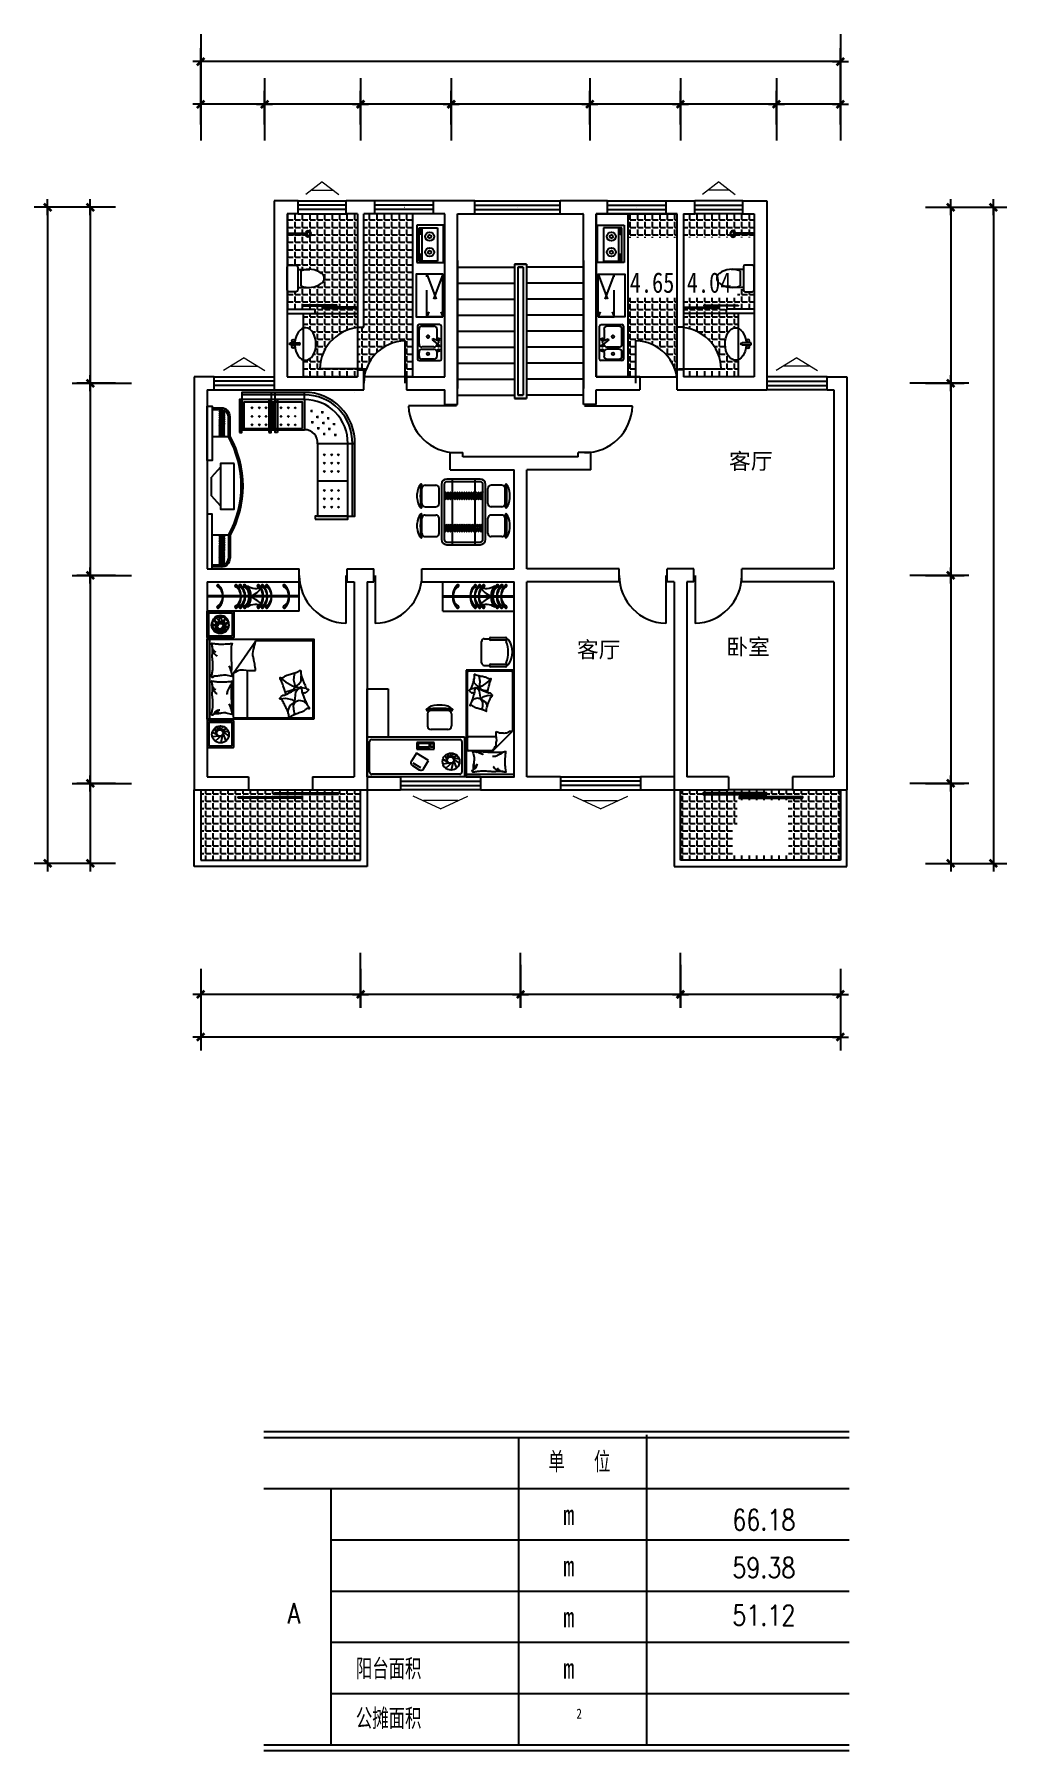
# Model space of a CAD drawing. Extents: x 69809 to 88050, y 9478 to 41656.
import ezdxf
from ezdxf.enums import TextEntityAlignment as Align

# ---------------------------------------------------------------- set-up
doc = ezdxf.new("R2010")
doc.units = 0
doc.header["$LTSCALE"] = 1000
doc.header["$MEASUREMENT"] = 0
doc.linetypes.add('DASHED', pattern=[0.75, 0.5, -0.25])
doc.linetypes.add('HIDDEN', pattern=[7.5, 5, -2.5])
for name, color, linetype in [('AXIS', 250, 'Continuous'), ('LAYER1', 250, 'Continuous'), ('LAYER8', 250, 'Continuous'), ('LVTRY', 250, 'Continuous'), ('STAIR', 250, 'Continuous'), ('TOILET', 250, 'Continuous'), ('TOTHER', 250, 'Continuous'), ('WALL', 250, 'Continuous'), ('WINDOW', 250, 'Continuous'), ('WINDOW_TEXT', 250, 'Continuous'), ('ZT', 250, 'Continuous'), ('家具', 250, 'Continuous'), ('杂线', 250, 'Continuous'), ('洁具', 250, 'Continuous')]:
    doc.layers.add(name, color=color, linetype=linetype)
doc.styles.add('-宋体', font='', dxfattribs={"width": 0.8})
doc.styles.add('_HZTXT', font='txt.shx', dxfattribs={"width": 0.8, "bigfont": 'hztxt.shx'})
doc.styles.add('DIM_FONT', font='SIMPLEX.shx', dxfattribs={"width": 0.8})
doc.styles.add('SIMPLEX', font='SIMPLEX.SHX')
doc.styles.add('ST', font='', dxfattribs={"width": 0.8})
doc.styles.get("Standard").update_dxf_attribs({"font": 'gbenor.shx', "bigfont": 'gbcbig.shx'})
doc.styles.get('-宋体').set_extended_font_data('SimSun')
doc.styles.get('ST').set_extended_font_data('SimSun')

msp = doc.modelspace()

# ---------------------------------------------------------------- texts
at = {"color": 7, "style": 'ST'}
for s, p in [('客厅', (82841, 33504)), ('客厅', (79987, 29971)), ('卧室', (82789, 30023))]:
    msp.add_text(s, height=300, dxfattribs=at).set_placement(p)
at = {"color": 7, "style": 'SIMPLEX', "flags": 9}
msp.add_attdef('A', text='', height=1, rotation=180, dxfattribs=at).set_placement((76750, 38413), align=Align.MIDDLE)
for p in [(78875, 38413), (81110, 38413)]:
    msp.add_attdef('A', text='', height=1, dxfattribs=at).set_placement(p, align=Align.MIDDLE)
at = {"color": 7, "text_generation_flag": 4, "width": 0.8, "flags": 9}
for tag, p, s, height, rotation in [('XSIZE', (77483, 37730), '700', 0.5, 90), ('YSIZE', (77483, 37730), '500', 0.5, 90), ('XSIZE', (77473, 36758), '800', 0.5, 90), ('YSIZE', (77473, 36758), '500', 0.5, 90), ('YSIZE', (77092, 28110), '724', 0.3, 328.0093), ('XSIZE', (77092, 28110), '546', 0.3, 328.0093), ('XSIZE', (77092, 28110), '546', 0.3, 328.0093), ('YSIZE', (77092, 28110), '724', 0.3, 328.0093)]:
    msp.add_attdef(tag, p, s, height=height, rotation=rotation, dxfattribs=at)
at = {"color": 7, "width": 0.8, "flags": 9}
for tag, p, s, rotation in [('XSIZE', (80376, 37730), '700', 90), ('YSIZE', (80376, 37730), '500', 90), ('XSIZE', (80386, 36758), '800', 90), ('YSIZE', (80386, 36758), '500', 90), ('XSIZE', (73295, 30580), '320', 180), ('YSIZE', (73295, 30580), '320', 180), ('XSIZE', (78462, 30074), '577', 180), ('YSIZE', (78462, 30074), '550', 180)]:
    msp.add_attdef(tag, p, s, height=0.5, rotation=rotation, dxfattribs=at)
at = {"color": 7, "style": 'DIM_FONT', "width": 0.8, "flags": 9}
for tag, p, s, rotation in [('XSIZE', (74550, 37080), '500', 270), ('YSIZE', (74550, 37080), '650', 270), ('XSIZE', (73050, 28816), '1500', 90), ('YSIZE', (73050, 28816), '2000', 90)]:
    msp.add_attdef(tag, p, s, height=0.5, rotation=rotation, dxfattribs=at)
at = {"color": 7, "style": 'DIM_FONT', "text_generation_flag": 4, "width": 0.8, "flags": 9}
for tag, p, s, rotation in [('XSIZE', (83310, 37080), '500', 270), ('YSIZE', (83310, 37080), '650', 270), ('XSIZE', (77445, 35876), '450', 180), ('YSIZE', (77445, 35876), '675', 180), ('XSIZE', (75819, 34942), '2374', 90), ('YSIZE', (75819, 34942), '1615', 90)]:
    msp.add_attdef(tag, p, s, height=0.5, rotation=rotation, dxfattribs=at)
at = {"color": 7, "style": 'DIM_FONT', "width": 0.8, "flags": 9}
for tag, s in [('XSIZE', '450'), ('YSIZE', '675')]:
    msp.add_attdef(tag, (80414, 35876), s, height=0.5, dxfattribs=at)
at = {"color": 7, "text_generation_flag": 4, "flags": 9}
for tag, s in [('YSIZE', '724'), ('XSIZE', '546')]:
    msp.add_attdef(tag, (76930, 28106), s, height=0.3, rotation=328.0093, dxfattribs=at)
at = {"color": 7, "width": 0.8, "flags": 9}
for tag in ['XSIZE', 'YSIZE']:
    msp.add_attdef(tag, (77627, 28021), '320', height=0.5, dxfattribs=at)
at = {"layer": 'WINDOW_TEXT', "color": 7, "style": 'SIMPLEX', "flags": 9}
for width, p in [(3.75, (75210, 38773)), (4.708333, (73745, 35473))]:
    msp.add_attdef('A', text='', height=240, dxfattribs=dict(at, width=width)).set_placement(p, align=Align.MIDDLE)
at = {"layer": 'WINDOW_TEXT', "color": 7, "style": 'SIMPLEX', "text_generation_flag": 4, "flags": 9}
for width, p in [(3.75, (82650, 38773)), (4.708333, (84115, 35473))]:
    msp.add_attdef('A', text='', height=240, rotation=180, dxfattribs=dict(at, width=width)).set_placement(p, align=Align.MIDDLE)
at = {"layer": 'WINDOW_TEXT', "color": 7, "style": 'SIMPLEX', "width": 6.25, "flags": 9}
msp.add_attdef('A', text='', height=240, rotation=180, dxfattribs=at).set_placement((77430, 27253), align=Align.MIDDLE)
at = {"layer": 'WINDOW_TEXT', "color": 7, "style": 'SIMPLEX', "text_generation_flag": 4, "width": 6.25, "flags": 9}
msp.add_attdef('A', text='', height=240, dxfattribs=at).set_placement((80430, 27253), align=Align.MIDDLE)
at = {"layer": 'ZT', "color": 7, "width": 0.8}
for s, height, style, p in [('4.65', 383.9, '-宋体', (80980, 36810)), ('4.04', 383.9, '-宋体', (82050, 36810)), ('单  位', 383.9, '_HZTXT', (79452, 14696)), ('m', 384, '-宋体', (79731, 13708)), ('66.18', 383.9, '_HZTXT', (82903, 13613)), ('m', 384, '-宋体', (79731, 12748)), ('59.38', 383.9, '_HZTXT', (82903, 12716)), ('A', 384, '_HZTXT', (74560, 11860)), ('m', 384, '-宋体', (79731, 11788)), ('51.12', 383.9, '_HZTXT', (82903, 11824)), ('阳台面积', 383.9, '_HZTXT', (75842, 10815)), ('m', 384, '-宋体', (79731, 10828)), ('公摊面积', 383.9, '_HZTXT', (75842, 9885)), ('2', 192, '-宋体', (79977, 10075))]:
    msp.add_text(s, height=height, dxfattribs=dict(at, style=style)).set_placement(p)
at = {"layer": '家具', "color": 7, "text_generation_flag": 4, "width": 0.8, "flags": 9}
for tag in ['YSIZE', 'XSIZE']:
    msp.add_attdef(tag, (76053, 27735), '1650', height=0.5, rotation=180, dxfattribs=at)
at = {"layer": '家具', "color": 7, "style": 'DIM_FONT', "text_generation_flag": 4, "width": 0.8, "flags": 9}
for tag, s in [('YSIZE', '2000'), ('XSIZE', '900')]:
    msp.add_attdef(tag, (77910, 27733), s, height=0.5, dxfattribs=at)

# ---------------------------------------------------------------- blocks, each defined once
blk = doc.blocks.new('_DIMX')
blk.add_line((-150, 0), (150, 0))
at = {"const_width": 50}
blk.add_lwpolyline([(-70, -70), (70, 70)], dxfattribs=at)
blk = doc.blocks.new('_LV10')
blk.add_line((0, -37), (0, -432))
blk.add_arc((0, -432), 50, 121.0332, 58.9668)
blk = doc.blocks.new('A$C4AEA3397')
at = {"layer": 'LVTRY', "rotation": 180}
blk.add_blockref('_LV10', (48, -37), dxfattribs=at)
blk = doc.blocks.new('A$C63DD47DA')
at = {"layer": '洁具'}
for p, q in [((280, 0), (280, 173)), ((321, 0), (280, 0)), ((321, 173), (321, 0))]:
    blk.add_line(p, q, dxfattribs=at)
for centre in [(244, 62), (355, 61)]:
    blk.add_circle(centre, 26.7, dxfattribs=at)
blk.add_arc((301, 173), 20.3, 0, 180, dxfattribs=at)
blk.add_ellipse((305, 294), major_axis=(-305, 0), ratio=0.6465, start_param=1.625046, end_param=7.77465, dxfattribs=at)
blk = doc.blocks.new('M_C5')
for p, q in [((-54, -14), (-154, 45)), ((-71, 21), (-106, 120)), ((-60, 63), (-50, 152)), ((-28, 86), (7, 160)), ((-9, 88), (59, 149)), ((12, 83), (112, 114)), ((26, 75), (152, 50)), ((42, 53), (156, -35)), ((48, 21), (102, -123)), ((-26, -30), (-153, -47)), ((14, -26), (-99, -126)), ((41, -2), (5, -160))]:
    blk.add_line(p, q)
for centre, radius in [((0, 0), 160), ((-11, 28), 60)]:
    blk.add_circle(centre, radius)
at = {"width": 0.8, "flags": 9}
for tag in ['XSIZE', 'YSIZE']:
    blk.add_attdef(tag, (0, 0), '', height=0.5, dxfattribs=at)
blk = doc.blocks.new('A$C6178324B')
at = {"layer": 'LAYER1'}
h = blk.add_hatch(dxfattribs=at)
h.set_pattern_fill('ANSI37', color=256, scale=250, style=0)
h.set_pattern_definition([(45, (-16927.418, -517.33), (-22.097087, 22.097087), []), (135, (-16927.418, -517.33), (-22.097087, -22.097087), [])])
h.paths.add_polyline_path([(281, 3094), (415, 3094), (415, 3709, 0.122916), (340, 3728), (281, 3728)])
h.paths.add_polyline_path([(415, 793), (281, 793), (281, 90), (340, 90, 0.122916), (415, 109)])
at = {"layer": '家具'}
for p, q in [((0, 3818), (0, 0)), ((340, 3768), (122, 3768)), ((340, 3728), (122, 3728)), ((500, 3094), (500, 3568)), ((540, 3105), (540, 3568)), ((500, 3094), (122, 3094)), ((316, 2388), (103, 2151)), ((103, 1717), (103, 2151)), ((316, 1481), (103, 1717)), ((500, 793), (122, 793)), ((500, 793), (500, 250)), ((540, 782), (540, 250)), ((340, 90), (122, 90)), ((340, 50), (122, 50))]:
    blk.add_line(p, q, dxfattribs=at)
for points in [[(0, 3818), (122, 3818), (122, 2538), (0, 2538)], [(639, 2469), (316, 2469), (316, 1400), (639, 1400)], [(0, 0), (122, 0), (122, 1280), (0, 1280)]]:
    blk.add_lwpolyline(points, close=True, dxfattribs=at)
for centre, radius, start, end in [((340, 3568), 200, 0, 90), ((340, 3568), 160, 0, 90), ((-1535, 1943), 2338, 330.5108, 29.4892), ((-1535, 1943), 2378, 330.7654, 29.2346), ((340, 250), 200, 270, 0), ((340, 250), 160, 270, 0)]:
    blk.add_arc(centre, radius, start, end, dxfattribs=at)

# ---------------------------------------------------------------- hatches: boundary and pattern name
at = {"layer": 'LAYER1'}
h = msp.add_hatch(dxfattribs=at)
h.set_pattern_fill('ANSI37', scale=250, style=0)
h.set_pattern_definition([(45, (-9781445.644, -4631671.514), (-22.09708691, 22.09708691), []), (135, (-9781445.644, -4631671.514), (-22.09708691, -22.09708691), [])])
h.paths.add_polyline_path([(77648, 33077), (77648, 32933), (78074, 32933), (78074, 33077)])
h.paths.add_polyline_path([(77648, 33077), (77498, 33077), (77498, 32933), (77648, 32933)])
h.paths.add_polyline_path([(78074, 32933), (78224, 32933), (78224, 33077), (78074, 33077)])
h = msp.add_hatch(dxfattribs=at)
h.set_pattern_fill('ANSI37', scale=250, style=0)
h.set_pattern_definition([(315, (-9781445.644, 4697077.82), (-22.09708691, -22.09708691), []), (225, (-9781445.644, 4697077.82), (-22.09708691, 22.09708691), [])])
h.paths.add_polyline_path([(77648, 32330), (77648, 32473), (78074, 32473), (78074, 32330)])
h.paths.add_polyline_path([(77648, 32330), (77498, 32330), (77498, 32473), (77648, 32473)])
h.paths.add_polyline_path([(78074, 32473), (78224, 32473), (78224, 32330), (78074, 32330)])

# ---------------------------------------------------------------- linework, layer by layer
at = {"color": 7}
for p, q in [((74760, 38533), (75660, 38533)), ((75660, 38453), (74760, 38453)), ((75660, 38373), (74760, 38373)), ((74760, 38293), (75660, 38293)), ((77300, 38533), (76200, 38533)), ((77300, 38453), (76200, 38453)), ((77300, 38373), (76200, 38373)), ((77300, 38293), (76200, 38293)), ((78075, 38533), (79675, 38533)), ((78075, 38453), (79675, 38453)), ((78075, 38373), (79675, 38373)), ((78075, 38293), (79675, 38293)), ((81870, 38293), (80350, 38293)), ((80350, 38293), (80350, 35233)), ((80560, 38533), (81660, 38533)), ((80560, 38453), (81660, 38453)), ((80560, 38373), (81660, 38373)), ((80560, 38293), (81660, 38293)), ((81870, 35233), (81870, 38293)), ((83100, 38533), (82200, 38533)), ((82200, 38453), (83100, 38453)), ((82200, 38373), (83100, 38373)), ((83100, 38293), (82200, 38293)), ((74562, 38176), (74562, 38277)), ((74562, 38176), (74664, 38176)), ((74562, 38036), (74562, 38138)), ((74562, 38036), (74664, 38036)), ((74562, 37896), (74562, 37998)), ((74702, 38176), (74702, 38277)), ((74702, 38176), (74804, 38176)), ((74702, 38036), (74702, 38138)), ((74702, 38036), (74804, 38036)), ((74702, 37896), (74702, 37998)), ((74842, 38176), (74842, 38277)), ((74842, 38176), (74943, 38176)), ((74842, 38036), (74842, 38138)), ((74842, 38036), (74943, 38036)), ((74842, 37896), (74842, 37998)), ((74981, 38176), (74981, 38277)), ((74981, 38176), (75083, 38176)), ((74981, 38036), (74981, 38138)), ((74981, 38036), (75083, 38036)), ((74981, 37896), (74981, 37998)), ((75121, 38176), (75121, 38277)), ((75121, 38176), (75223, 38176)), ((75121, 38036), (75121, 38138)), ((75121, 38036), (75223, 38036)), ((75121, 37896), (75121, 37998)), ((75261, 38176), (75261, 38277)), ((75261, 38176), (75362, 38176)), ((75261, 38036), (75261, 38138)), ((75261, 38036), (75362, 38036)), ((75261, 37896), (75261, 37998)), ((75401, 38176), (75401, 38277)), ((75401, 38176), (75502, 38176)), ((75401, 38036), (75401, 38138)), ((75401, 38036), (75502, 38036)), ((75401, 37896), (75401, 37998)), ((75540, 38176), (75540, 38277)), ((75540, 38176), (75642, 38176)), ((75540, 38036), (75540, 38138)), ((75540, 38036), (75642, 38036)), ((75540, 37896), (75540, 37998)), ((75680, 38176), (75680, 38277)), ((75680, 38176), (75782, 38176)), ((75680, 38036), (75680, 38138)), ((75680, 38036), (75782, 38036)), ((75680, 37896), (75680, 37998)), ((75820, 38176), (75820, 38277)), ((75820, 38176), (75870, 38176)), ((75820, 38036), (75820, 38138)), ((75820, 38036), (75870, 38036)), ((75820, 37896), (75820, 37998)), ((75990, 38176), (76061, 38176)), ((75990, 38036), (76061, 38036)), ((76099, 38176), (76099, 38277)), ((76099, 38176), (76201, 38176)), ((76099, 38036), (76099, 38138)), ((76099, 38036), (76201, 38036)), ((76099, 37896), (76099, 37998)), ((76239, 38176), (76239, 38277)), ((76239, 38176), (76340, 38176)), ((76239, 38036), (76239, 38138)), ((76239, 38036), (76340, 38036)), ((76239, 37896), (76239, 37998)), ((76378, 38176), (76378, 38277)), ((76378, 38176), (76480, 38176)), ((76378, 38036), (76378, 38138)), ((76378, 38036), (76480, 38036)), ((76378, 37896), (76378, 37998)), ((76518, 38176), (76518, 38277)), ((76518, 38176), (76620, 38176)), ((76518, 38036), (76518, 38138)), ((76518, 38036), (76620, 38036)), ((76518, 37896), (76518, 37998)), ((76658, 38176), (76658, 38277)), ((76658, 38176), (76759, 38176)), ((76658, 38036), (76658, 38138)), ((76658, 38036), (76759, 38036)), ((76658, 37896), (76658, 37998)), ((76798, 38176), (76798, 38277)), ((76798, 38176), (76899, 38176)), ((76798, 38036), (76798, 38138)), ((76798, 38036), (76899, 38036)), ((76798, 37896), (76798, 37998)), ((77028, 37406), (77028, 38029)), ((77028, 38029), (77370, 38029)), ((77035, 37922), (77035, 37987)), ((77035, 37987), (77052, 37987)), ((77060, 38004), (77050, 38004)), ((77052, 37987), (77052, 37922)), ((77083, 37406), (77083, 38029)), ((77370, 38029), (77370, 37406)), ((80831, 38029), (80489, 38029)), ((80489, 38029), (80489, 37406)), ((80776, 37406), (80776, 38029)), ((80799, 38004), (80809, 38004)), ((80824, 37987), (80807, 37987)), ((80807, 37987), (80807, 37922)), ((80824, 37922), (80824, 37987)), ((80831, 37406), (80831, 38029)), ((80950, 38176), (80950, 38176)), ((80950, 38036), (80950, 38036)), ((80989, 38176), (80989, 38277)), ((80989, 38176), (81090, 38176)), ((80989, 38036), (80989, 38138)), ((80989, 38036), (81090, 38036)), ((80989, 37896), (80989, 37998)), ((81128, 38176), (81128, 38277)), ((81128, 38176), (81230, 38176)), ((81128, 38036), (81128, 38138)), ((81128, 38036), (81230, 38036)), ((81128, 37896), (81128, 37998)), ((81268, 38176), (81268, 38277)), ((81268, 38176), (81370, 38176)), ((81268, 38036), (81268, 38138)), ((81268, 38036), (81370, 38036)), ((81268, 37896), (81268, 37998)), ((81408, 38176), (81408, 38277)), ((81408, 38176), (81509, 38176)), ((81408, 38036), (81408, 38138)), ((81408, 38036), (81509, 38036)), ((81408, 37896), (81408, 37998)), ((81547, 38176), (81547, 38277)), ((81547, 38176), (81649, 38176)), ((81547, 38036), (81547, 38138)), ((81547, 38036), (81649, 38036)), ((81547, 37896), (81547, 37998)), ((81687, 38176), (81687, 38277)), ((81687, 38176), (81789, 38176)), ((81687, 38036), (81687, 38138)), ((81687, 38036), (81789, 38036)), ((81687, 37896), (81687, 37998)), ((81827, 38176), (81827, 38277)), ((81827, 38176), (81870, 38176)), ((81827, 38036), (81827, 38138)), ((81827, 38036), (81870, 38036)), ((81827, 37896), (81827, 37998)), ((81990, 38176), (82068, 38176)), ((81990, 38036), (82068, 38036)), ((82106, 38176), (82106, 38277)), ((82106, 38176), (82208, 38176)), ((82106, 38036), (82106, 38138)), ((82106, 38036), (82208, 38036)), ((82106, 37896), (82106, 37998)), ((82246, 38176), (82246, 38277)), ((82246, 38176), (82347, 38176)), ((82246, 38036), (82246, 38138)), ((82246, 38036), (82347, 38036)), ((82246, 37896), (82246, 37998)), ((82386, 38176), (82386, 38277)), ((82386, 38176), (82487, 38176)), ((82386, 38036), (82386, 38138)), ((82386, 38036), (82487, 38036)), ((82386, 37896), (82386, 37998)), ((82525, 38176), (82525, 38277)), ((82525, 38176), (82627, 38176)), ((82525, 38036), (82525, 38138)), ((82525, 38036), (82627, 38036)), ((82525, 37896), (82525, 37998)), ((82665, 38176), (82665, 38277)), ((82665, 38176), (82767, 38176)), ((82665, 38036), (82665, 38138)), ((82665, 38036), (82767, 38036)), ((82665, 37896), (82665, 37998)), ((82805, 38176), (82805, 38277)), ((82805, 38176), (82906, 38176)), ((82805, 38036), (82805, 38138)), ((82805, 38036), (82906, 38036)), ((82805, 37896), (82805, 37998)), ((82944, 38176), (82944, 38277)), ((82944, 38176), (83046, 38176)), ((82944, 38036), (82944, 38138)), ((82944, 38036), (83046, 38036)), ((82944, 37896), (82944, 37998)), ((83084, 38176), (83084, 38277)), ((83084, 38176), (83186, 38176)), ((83084, 38036), (83084, 38138)), ((83084, 38036), (83186, 38036)), ((83084, 37896), (83084, 37998)), ((83224, 38176), (83224, 38277)), ((83224, 38176), (83310, 38176)), ((83224, 38036), (83224, 38138)), ((83224, 38036), (83310, 38036)), ((83224, 37896), (83224, 37998)), ((74562, 37896), (74664, 37896)), ((74562, 37757), (74562, 37858)), ((74562, 37757), (74664, 37757)), ((74562, 37617), (74562, 37718)), ((74702, 37896), (74804, 37896)), ((74702, 37757), (74702, 37858)), ((74702, 37757), (74804, 37757)), ((74702, 37617), (74702, 37718)), ((74842, 37896), (74943, 37896)), ((74842, 37757), (74842, 37858)), ((74842, 37757), (74943, 37757)), ((74842, 37617), (74842, 37718)), ((74981, 37896), (75083, 37896)), ((74981, 37757), (74981, 37858)), ((74981, 37757), (75083, 37757)), ((74981, 37617), (74981, 37718)), ((75121, 37896), (75223, 37896)), ((75121, 37757), (75121, 37858)), ((75121, 37757), (75223, 37757)), ((75121, 37617), (75121, 37718)), ((75261, 37896), (75362, 37896)), ((75261, 37757), (75261, 37858)), ((75261, 37757), (75362, 37757)), ((75261, 37617), (75261, 37718)), ((75401, 37896), (75502, 37896)), ((75401, 37757), (75401, 37858)), ((75401, 37757), (75502, 37757)), ((75401, 37617), (75401, 37718)), ((75540, 37896), (75642, 37896)), ((75540, 37757), (75540, 37858)), ((75540, 37757), (75642, 37757)), ((75540, 37617), (75540, 37718)), ((75680, 37896), (75782, 37896)), ((75680, 37757), (75680, 37858)), ((75680, 37757), (75782, 37757)), ((75680, 37617), (75680, 37718)), ((75820, 37896), (75870, 37896)), ((75820, 37757), (75820, 37858)), ((75820, 37757), (75870, 37757)), ((75820, 37617), (75820, 37718)), ((75990, 37896), (76061, 37896)), ((75990, 37757), (76061, 37757)), ((76099, 37896), (76201, 37896)), ((76099, 37757), (76099, 37858)), ((76099, 37757), (76201, 37757)), ((76099, 37617), (76099, 37718)), ((76239, 37896), (76340, 37896)), ((76239, 37757), (76239, 37858)), ((76239, 37757), (76340, 37757)), ((76239, 37617), (76239, 37718)), ((76378, 37896), (76480, 37896)), ((76378, 37757), (76378, 37858)), ((76378, 37757), (76480, 37757)), ((76378, 37617), (76378, 37718)), ((76518, 37896), (76620, 37896)), ((76518, 37757), (76518, 37858)), ((76518, 37757), (76620, 37757)), ((76518, 37617), (76518, 37718)), ((76658, 37896), (76759, 37896)), ((76658, 37757), (76658, 37858)), ((76658, 37757), (76759, 37757)), ((76658, 37617), (76658, 37718)), ((76798, 37896), (76899, 37896)), ((76798, 37757), (76798, 37858)), ((76798, 37757), (76899, 37757)), ((76798, 37617), (76798, 37718)), ((77052, 37922), (77035, 37922)), ((77061, 37912), (77050, 37912)), ((80798, 37912), (80810, 37912)), ((80807, 37922), (80824, 37922)), ((80950, 37896), (80950, 37896)), ((80950, 37757), (80950, 37757)), ((80989, 37896), (81090, 37896)), ((80989, 37843), (80989, 37858)), ((81128, 37896), (81230, 37896)), ((81128, 37843), (81128, 37858)), ((81268, 37896), (81370, 37896)), ((81268, 37843), (81268, 37858)), ((81408, 37896), (81509, 37896)), ((81408, 37843), (81408, 37858)), ((81547, 37896), (81649, 37896)), ((81547, 37843), (81547, 37858)), ((81687, 37896), (81789, 37896)), ((81687, 37843), (81687, 37858)), ((81827, 37896), (81870, 37896)), ((81827, 37843), (81827, 37858)), ((81990, 37896), (82068, 37896)), ((82106, 37896), (82208, 37896)), ((82106, 37844), (82106, 37858)), ((82246, 37896), (82347, 37896)), ((82246, 37844), (82246, 37858)), ((82386, 37896), (82487, 37896)), ((82386, 37844), (82386, 37858)), ((82525, 37896), (82627, 37896)), ((82525, 37844), (82525, 37858)), ((82665, 37896), (82767, 37896)), ((82665, 37844), (82665, 37858)), ((82805, 37896), (82906, 37896)), ((82805, 37844), (82805, 37858)), ((82944, 37896), (83046, 37896)), ((82944, 37844), (82944, 37858)), ((83084, 37896), (83186, 37896)), ((83084, 37844), (83084, 37858)), ((83224, 37896), (83310, 37896)), ((83224, 37844), (83224, 37858)), ((74562, 37617), (74664, 37617)), ((74562, 37477), (74562, 37579)), ((74562, 37477), (74664, 37477)), ((74562, 37337), (74562, 37439)), ((74562, 37337), (74664, 37337)), ((74702, 37617), (74804, 37617)), ((74702, 37477), (74702, 37579)), ((74702, 37477), (74804, 37477)), ((74702, 37337), (74702, 37439)), ((74702, 37337), (74804, 37337)), ((74842, 37617), (74943, 37617)), ((74842, 37477), (74842, 37579)), ((74842, 37477), (74943, 37477)), ((74842, 37337), (74842, 37439)), ((74842, 37337), (74943, 37337)), ((74981, 37617), (75083, 37617)), ((74981, 37477), (74981, 37579)), ((74981, 37477), (75083, 37477)), ((74981, 37337), (74981, 37439)), ((74981, 37337), (75083, 37337)), ((75121, 37617), (75223, 37617)), ((75121, 37477), (75121, 37579)), ((75121, 37477), (75223, 37477)), ((75121, 37337), (75121, 37439)), ((75121, 37337), (75223, 37337)), ((75261, 37617), (75362, 37617)), ((75261, 37477), (75261, 37579)), ((75261, 37477), (75362, 37477)), ((75261, 37337), (75261, 37439)), ((75261, 37337), (75362, 37337)), ((75401, 37617), (75502, 37617)), ((75401, 37477), (75401, 37579)), ((75401, 37477), (75502, 37477)), ((75401, 37337), (75401, 37439)), ((75401, 37337), (75502, 37337)), ((75540, 37617), (75642, 37617)), ((75540, 37477), (75540, 37579)), ((75540, 37477), (75642, 37477)), ((75540, 37337), (75540, 37439)), ((75540, 37337), (75642, 37337)), ((75680, 37617), (75782, 37617)), ((75680, 37477), (75680, 37579)), ((75680, 37477), (75782, 37477)), ((75680, 37337), (75680, 37439)), ((75680, 37337), (75782, 37337)), ((75820, 37617), (75870, 37617)), ((75820, 37477), (75820, 37579)), ((75820, 37477), (75870, 37477)), ((75820, 37337), (75820, 37439)), ((75820, 37337), (75870, 37337)), ((75990, 37617), (76061, 37617)), ((75990, 37477), (76061, 37477)), ((75990, 37337), (76061, 37337)), ((76099, 37617), (76201, 37617)), ((76099, 37477), (76099, 37579)), ((76099, 37477), (76201, 37477)), ((76099, 37337), (76099, 37439)), ((76099, 37337), (76201, 37337)), ((76239, 37617), (76340, 37617)), ((76239, 37477), (76239, 37579)), ((76239, 37477), (76340, 37477)), ((76239, 37337), (76239, 37439)), ((76239, 37337), (76340, 37337)), ((76378, 37617), (76480, 37617)), ((76378, 37477), (76378, 37579)), ((76378, 37477), (76480, 37477)), ((76378, 37337), (76378, 37439)), ((76378, 37337), (76480, 37337)), ((76518, 37617), (76620, 37617)), ((76518, 37477), (76518, 37579)), ((76518, 37477), (76620, 37477)), ((76518, 37337), (76518, 37439)), ((76518, 37337), (76620, 37337)), ((76658, 37617), (76759, 37617)), ((76658, 37477), (76658, 37579)), ((76658, 37477), (76759, 37477)), ((76658, 37337), (76658, 37439)), ((76658, 37337), (76759, 37337)), ((76798, 37617), (76899, 37617)), ((76798, 37477), (76798, 37579)), ((76798, 37477), (76899, 37477)), ((76798, 37337), (76798, 37439)), ((76798, 37337), (76899, 37337)), ((77370, 37406), (77028, 37406)), ((77035, 37514), (77052, 37514)), ((77035, 37449), (77035, 37514)), ((77052, 37449), (77035, 37449)), ((77060, 37531), (77050, 37531)), ((77061, 37439), (77050, 37439)), ((77052, 37514), (77052, 37449)), ((80489, 37406), (80831, 37406)), ((80798, 37439), (80810, 37439)), ((80799, 37531), (80809, 37531)), ((80807, 37514), (80807, 37449)), ((80824, 37514), (80807, 37514)), ((80807, 37449), (80824, 37449)), ((80824, 37449), (80824, 37514)), ((80950, 37617), (80950, 37617)), ((80950, 37477), (80950, 37477)), ((80950, 37337), (80950, 37337)), ((74842, 37250), (74842, 37299)), ((74981, 37250), (74981, 37299)), ((75121, 37217), (75121, 37299)), ((75160, 37198), (75223, 37198)), ((75261, 37198), (75261, 37299)), ((75261, 37198), (75362, 37198)), ((75261, 37058), (75261, 37160)), ((75261, 37058), (75362, 37058)), ((75261, 36918), (75261, 37020)), ((75401, 37198), (75401, 37299)), ((75401, 37198), (75502, 37198)), ((75401, 37058), (75401, 37160)), ((75401, 37058), (75502, 37058)), ((75401, 36918), (75401, 37020)), ((75540, 37198), (75540, 37299)), ((75540, 37198), (75642, 37198)), ((75540, 37058), (75540, 37160)), ((75540, 37058), (75642, 37058)), ((75540, 36918), (75540, 37020)), ((75680, 37198), (75680, 37299)), ((75680, 37198), (75782, 37198)), ((75680, 37058), (75680, 37160)), ((75680, 37058), (75782, 37058)), ((75680, 36918), (75680, 37020)), ((75820, 37198), (75820, 37299)), ((75820, 37198), (75870, 37198)), ((75820, 37058), (75820, 37160)), ((75820, 37058), (75870, 37058)), ((75820, 36918), (75820, 37020)), ((75990, 37198), (76061, 37198)), ((75990, 37058), (76061, 37058)), ((76099, 37198), (76099, 37299)), ((76099, 37198), (76201, 37198)), ((76099, 37058), (76099, 37160)), ((76099, 37058), (76201, 37058)), ((76099, 36918), (76099, 37020)), ((76239, 37198), (76239, 37299)), ((76239, 37198), (76340, 37198)), ((76239, 37058), (76239, 37160)), ((76239, 37058), (76340, 37058)), ((76239, 36918), (76239, 37020)), ((76378, 37198), (76378, 37299)), ((76378, 37198), (76480, 37198)), ((76378, 37058), (76378, 37160)), ((76378, 37058), (76480, 37058)), ((76378, 36918), (76378, 37020)), ((76518, 37198), (76518, 37299)), ((76518, 37198), (76620, 37198)), ((76518, 37058), (76518, 37160)), ((76518, 37058), (76620, 37058)), ((76518, 36918), (76518, 37020)), ((76658, 37198), (76658, 37299)), ((76658, 37198), (76759, 37198)), ((76658, 37058), (76658, 37160)), ((76658, 37058), (76759, 37058)), ((76658, 36918), (76658, 37020)), ((76798, 37198), (76798, 37299)), ((76798, 37198), (76899, 37198)), ((76798, 37058), (76798, 37160)), ((76798, 37058), (76899, 37058)), ((76798, 36918), (76798, 37020)), ((83084, 37250), (83084, 37264)), ((74562, 36779), (74562, 36836)), ((74562, 36779), (74664, 36779)), ((74562, 36639), (74562, 36741)), ((74702, 36779), (74702, 36830)), ((74702, 36779), (74804, 36779)), ((74702, 36639), (74702, 36741)), ((74842, 36779), (74842, 36880)), ((74842, 36779), (74943, 36779)), ((74842, 36639), (74842, 36741)), ((74981, 36779), (74981, 36880)), ((74981, 36779), (75083, 36779)), ((74981, 36639), (74981, 36741)), ((75043, 36918), (75083, 36918)), ((75121, 36918), (75121, 36943)), ((75121, 36918), (75223, 36918)), ((75121, 36779), (75121, 36880)), ((75121, 36779), (75223, 36779)), ((75121, 36639), (75121, 36741)), ((75261, 36918), (75362, 36918)), ((75261, 36779), (75261, 36880)), ((75261, 36779), (75362, 36779)), ((75261, 36639), (75261, 36741)), ((75401, 36918), (75502, 36918)), ((75401, 36779), (75401, 36880)), ((75401, 36779), (75502, 36779)), ((75401, 36639), (75401, 36741)), ((75540, 36918), (75642, 36918)), ((75540, 36779), (75540, 36880)), ((75540, 36779), (75642, 36779)), ((75540, 36639), (75540, 36741)), ((75680, 36918), (75782, 36918)), ((75680, 36779), (75680, 36880)), ((75680, 36779), (75782, 36779)), ((75680, 36639), (75680, 36741)), ((75820, 36918), (75870, 36918)), ((75820, 36779), (75820, 36880)), ((75820, 36779), (75870, 36779)), ((75820, 36639), (75820, 36741)), ((75990, 36918), (76061, 36918)), ((75990, 36779), (76061, 36779)), ((76099, 36918), (76201, 36918)), ((76099, 36779), (76099, 36880)), ((76099, 36779), (76201, 36779)), ((76099, 36639), (76099, 36741)), ((76239, 36918), (76340, 36918)), ((76239, 36779), (76239, 36880)), ((76239, 36779), (76340, 36779)), ((76239, 36639), (76239, 36741)), ((76378, 36918), (76480, 36918)), ((76378, 36779), (76378, 36880)), ((76378, 36779), (76480, 36779)), ((76378, 36639), (76378, 36741)), ((76518, 36918), (76620, 36918)), ((76518, 36779), (76518, 36880)), ((76518, 36779), (76620, 36779)), ((76518, 36639), (76518, 36741)), ((76658, 36918), (76759, 36918)), ((76658, 36779), (76658, 36880)), ((76658, 36779), (76759, 36779)), ((76658, 36639), (76658, 36741)), ((76798, 36918), (76899, 36918)), ((76798, 36779), (76798, 36880)), ((76798, 36779), (76899, 36779)), ((76798, 36639), (76798, 36741)), ((80989, 36639), (80989, 36717)), ((81128, 36639), (81128, 36717)), ((81268, 36639), (81268, 36717)), ((81408, 36639), (81408, 36717)), ((81547, 36639), (81547, 36717)), ((81687, 36639), (81687, 36717)), ((81827, 36639), (81827, 36717)), ((82106, 36639), (82106, 36717)), ((82246, 36639), (82246, 36717)), ((82386, 36639), (82386, 36717)), ((82525, 36639), (82525, 36717)), ((82665, 36639), (82665, 36717)), ((82805, 36639), (82805, 36717)), ((82944, 36639), (82944, 36717)), ((83002, 36779), (83046, 36779)), ((83084, 36779), (83084, 36880)), ((83084, 36779), (83186, 36779)), ((83084, 36639), (83084, 36741)), ((83224, 36779), (83224, 36830)), ((83224, 36779), (83310, 36779)), ((83224, 36639), (83224, 36741)), ((74562, 36639), (74664, 36639)), ((74562, 36503), (74562, 36601)), ((74702, 36639), (74804, 36639)), ((74702, 36503), (74702, 36601)), ((74842, 36639), (74943, 36639)), ((74842, 36503), (74842, 36601)), ((74981, 36639), (75083, 36639)), ((74981, 36578), (74981, 36601)), ((74981, 36503), (74981, 36563)), ((74981, 36360), (74981, 36423)), ((75070, 36499), (75083, 36499)), ((75121, 36639), (75223, 36639)), ((75121, 36578), (75121, 36601)), ((75121, 36499), (75121, 36563)), ((75121, 36499), (75223, 36499)), ((75121, 36423), (75121, 36461)), ((75121, 36360), (75121, 36423)), ((75261, 36639), (75362, 36639)), ((75261, 36579), (75261, 36601)), ((75261, 36539), (75261, 36563)), ((75261, 36499), (75261, 36525)), ((75261, 36499), (75362, 36499)), ((75261, 36423), (75261, 36461)), ((75261, 36360), (75261, 36423)), ((75401, 36639), (75502, 36639)), ((75401, 36579), (75401, 36601)), ((75401, 36540), (75401, 36563)), ((75401, 36499), (75401, 36525)), ((75401, 36499), (75502, 36499)), ((75401, 36423), (75401, 36461)), ((75401, 36360), (75401, 36423)), ((75540, 36639), (75642, 36639)), ((75540, 36540), (75540, 36601)), ((75540, 36499), (75540, 36525)), ((75540, 36499), (75642, 36499)), ((75540, 36423), (75540, 36461)), ((75540, 36360), (75540, 36423)), ((75680, 36639), (75782, 36639)), ((75680, 36541), (75680, 36601)), ((75680, 36499), (75680, 36525)), ((75680, 36499), (75782, 36499)), ((75680, 36423), (75680, 36461)), ((75680, 36360), (75680, 36423)), ((75820, 36639), (75870, 36639)), ((75820, 36541), (75820, 36601)), ((75820, 36499), (75820, 36525)), ((75820, 36499), (75870, 36499)), ((75820, 36423), (75820, 36461)), ((75820, 36360), (75820, 36423)), ((75990, 36639), (76061, 36639)), ((75990, 36499), (76061, 36499)), ((76099, 36639), (76201, 36639)), ((76099, 36499), (76099, 36601)), ((76099, 36499), (76201, 36499)), ((76099, 36360), (76099, 36461)), ((76239, 36639), (76340, 36639)), ((76239, 36499), (76239, 36601)), ((76239, 36499), (76340, 36499)), ((76239, 36360), (76239, 36461)), ((76378, 36639), (76480, 36639)), ((76378, 36499), (76378, 36601)), ((76378, 36499), (76480, 36499)), ((76378, 36360), (76378, 36461)), ((76518, 36639), (76620, 36639)), ((76518, 36499), (76518, 36601)), ((76518, 36499), (76620, 36499)), ((76518, 36360), (76518, 36461)), ((76658, 36639), (76759, 36639)), ((76658, 36499), (76658, 36601)), ((76658, 36499), (76759, 36499)), ((76658, 36360), (76658, 36461)), ((76798, 36639), (76899, 36639)), ((76798, 36499), (76798, 36601)), ((76798, 36499), (76899, 36499)), ((76798, 36360), (76798, 36461)), ((80950, 36639), (80950, 36639)), ((80950, 36499), (80950, 36499)), ((80989, 36639), (81090, 36639)), ((80989, 36499), (80989, 36601)), ((80989, 36499), (81090, 36499)), ((80989, 36360), (80989, 36461)), ((81128, 36639), (81230, 36639)), ((81128, 36499), (81128, 36601)), ((81128, 36499), (81230, 36499)), ((81128, 36360), (81128, 36461)), ((81268, 36639), (81370, 36639)), ((81268, 36499), (81268, 36601)), ((81268, 36499), (81370, 36499)), ((81268, 36360), (81268, 36461)), ((81408, 36639), (81509, 36639)), ((81408, 36499), (81408, 36601)), ((81408, 36499), (81509, 36499)), ((81408, 36360), (81408, 36461)), ((81547, 36639), (81649, 36639)), ((81547, 36499), (81547, 36601)), ((81547, 36499), (81649, 36499)), ((81547, 36360), (81547, 36461)), ((81687, 36639), (81789, 36639)), ((81687, 36499), (81687, 36601)), ((81687, 36499), (81789, 36499)), ((81687, 36360), (81687, 36461)), ((81827, 36639), (81870, 36639)), ((81827, 36499), (81827, 36601)), ((81827, 36499), (81870, 36499)), ((81827, 36360), (81827, 36461)), ((81990, 36639), (82068, 36639)), ((81990, 36499), (82068, 36499)), ((82106, 36639), (82208, 36639)), ((82106, 36541), (82106, 36601)), ((82106, 36499), (82106, 36525)), ((82106, 36499), (82208, 36499)), ((82106, 36423), (82106, 36461)), ((82106, 36360), (82106, 36423)), ((82246, 36639), (82347, 36639)), ((82246, 36541), (82246, 36601)), ((82246, 36499), (82246, 36525)), ((82246, 36499), (82347, 36499)), ((82246, 36423), (82246, 36461)), ((82246, 36360), (82246, 36423)), ((82386, 36639), (82487, 36639)), ((82386, 36579), (82386, 36601)), ((82386, 36540), (82386, 36563)), ((82386, 36499), (82386, 36525)), ((82386, 36499), (82487, 36499)), ((82386, 36423), (82386, 36461)), ((82386, 36360), (82386, 36423)), ((82525, 36639), (82627, 36639)), ((82525, 36579), (82525, 36601)), ((82525, 36540), (82525, 36563)), ((82525, 36499), (82525, 36525)), ((82525, 36499), (82627, 36499)), ((82525, 36423), (82525, 36461)), ((82525, 36360), (82525, 36423)), ((82665, 36639), (82767, 36639)), ((82665, 36579), (82665, 36601)), ((82665, 36499), (82665, 36563)), ((82665, 36499), (82767, 36499)), ((82665, 36423), (82665, 36461)), ((82665, 36360), (82665, 36423)), ((82805, 36639), (82906, 36639)), ((82805, 36578), (82805, 36601)), ((82805, 36503), (82805, 36563)), ((82805, 36360), (82805, 36423)), ((82944, 36639), (83046, 36639)), ((82944, 36578), (82944, 36601)), ((82944, 36503), (82944, 36563)), ((82944, 36360), (82944, 36423)), ((83084, 36639), (83186, 36639)), ((83084, 36503), (83084, 36601)), ((83224, 36639), (83310, 36639)), ((83224, 36503), (83224, 36601)), ((74850, 36360), (74943, 36360)), ((74850, 36220), (74943, 36220)), ((74981, 36360), (75083, 36360)), ((74981, 36220), (74981, 36321)), ((74981, 36220), (75083, 36220)), ((74981, 36124), (74981, 36182)), ((75024, 36080), (75083, 36080)), ((75121, 36360), (75223, 36360)), ((75121, 36220), (75121, 36321)), ((75121, 36220), (75223, 36220)), ((75121, 36080), (75121, 36182)), ((75121, 36080), (75223, 36080)), ((75121, 35940), (75121, 36042)), ((75261, 36360), (75362, 36360)), ((75261, 36220), (75261, 36321)), ((75261, 36220), (75362, 36220)), ((75261, 36080), (75261, 36182)), ((75261, 36080), (75362, 36080)), ((75261, 35940), (75261, 36042)), ((75401, 36360), (75502, 36360)), ((75401, 36220), (75401, 36321)), ((75401, 36220), (75502, 36220)), ((75401, 36080), (75401, 36182)), ((75401, 36080), (75502, 36080)), ((75401, 35940), (75401, 36042)), ((75540, 36360), (75642, 36360)), ((75540, 36220), (75540, 36321)), ((75540, 36220), (75642, 36220)), ((75540, 36080), (75540, 36182)), ((75540, 36080), (75609, 36080)), ((75540, 36042), (75540, 36042)), ((75680, 36360), (75782, 36360)), ((75680, 36220), (75680, 36321)), ((75680, 36220), (75782, 36220)), ((75680, 36111), (75680, 36182)), ((75820, 36360), (75870, 36360)), ((75820, 36220), (75820, 36321)), ((75820, 36220), (75870, 36220)), ((75820, 36150), (75820, 36182)), ((75870, 36080), (75921, 36080)), ((75959, 36080), (75959, 36163)), ((75959, 36080), (76061, 36080)), ((75959, 35940), (75959, 36042)), ((75990, 36360), (76061, 36360)), ((75990, 36220), (76061, 36220)), ((76099, 36360), (76201, 36360)), ((76099, 36220), (76099, 36321)), ((76099, 36220), (76201, 36220)), ((76099, 36080), (76099, 36182)), ((76099, 36080), (76201, 36080)), ((76099, 35940), (76099, 36042)), ((76239, 36360), (76340, 36360)), ((76239, 36220), (76239, 36321)), ((76239, 36220), (76340, 36220)), ((76239, 36080), (76239, 36182)), ((76239, 36080), (76340, 36080)), ((76239, 35940), (76239, 36042)), ((76378, 36360), (76480, 36360)), ((76378, 36220), (76378, 36321)), ((76378, 36220), (76480, 36220)), ((76378, 36080), (76378, 36182)), ((76378, 36080), (76480, 36080)), ((76378, 35940), (76378, 36042)), ((76518, 36360), (76620, 36360)), ((76518, 36220), (76518, 36321)), ((76518, 36220), (76620, 36220)), ((76518, 36080), (76518, 36182)), ((76518, 36080), (76620, 36080)), ((76518, 35940), (76518, 36042)), ((76658, 36360), (76759, 36360)), ((76658, 36220), (76658, 36321)), ((76658, 36220), (76759, 36220)), ((76658, 36080), (76658, 36182)), ((76658, 36080), (76759, 36080)), ((76658, 35940), (76658, 36042)), ((76798, 36360), (76899, 36360)), ((76798, 36220), (76798, 36321)), ((76798, 36220), (76899, 36220)), ((76798, 36080), (76798, 36182)), ((76798, 36080), (76899, 36080)), ((76798, 35940), (76798, 36042)), ((80950, 36360), (80950, 36360)), ((80950, 36220), (80950, 36220)), ((80950, 36080), (80950, 36080)), ((80989, 36360), (81090, 36360)), ((80989, 36220), (80989, 36321)), ((80989, 36220), (81090, 36220)), ((80989, 36080), (80989, 36182)), ((80989, 36080), (81090, 36080)), ((80989, 35940), (80989, 36042)), ((81128, 36360), (81230, 36360)), ((81128, 36220), (81128, 36321)), ((81128, 36220), (81230, 36220)), ((81128, 36080), (81128, 36182)), ((81128, 36080), (81230, 36080)), ((81128, 35940), (81128, 36042)), ((81268, 36360), (81370, 36360)), ((81268, 36220), (81268, 36321)), ((81268, 36220), (81370, 36220)), ((81268, 36080), (81268, 36182)), ((81268, 36080), (81370, 36080)), ((81268, 35940), (81268, 36042)), ((81408, 36360), (81509, 36360)), ((81408, 36220), (81408, 36321)), ((81408, 36220), (81509, 36220)), ((81408, 36080), (81408, 36182)), ((81408, 36080), (81509, 36080)), ((81408, 35940), (81408, 36042)), ((81547, 36360), (81649, 36360)), ((81547, 36220), (81547, 36321)), ((81547, 36220), (81649, 36220)), ((81547, 36080), (81547, 36182)), ((81547, 36080), (81649, 36080)), ((81547, 35940), (81547, 36042)), ((81687, 36360), (81789, 36360)), ((81687, 36220), (81687, 36321)), ((81687, 36220), (81789, 36220)), ((81687, 36080), (81687, 36182)), ((81687, 36080), (81789, 36080)), ((81687, 35940), (81687, 36042)), ((81827, 36360), (81870, 36360)), ((81827, 36220), (81827, 36321)), ((81827, 36220), (81870, 36220)), ((81827, 36080), (81827, 36182)), ((81827, 36080), (81870, 36080)), ((81827, 35940), (81827, 36042)), ((81990, 36360), (82068, 36360)), ((81990, 36220), (82068, 36220)), ((82106, 36360), (82208, 36360)), ((82106, 36220), (82106, 36321)), ((82106, 36220), (82208, 36220)), ((82106, 36135), (82106, 36182)), ((82246, 36360), (82347, 36360)), ((82246, 36220), (82246, 36321)), ((82246, 36220), (82347, 36220)), ((82246, 36082), (82246, 36182)), ((82250, 36080), (82347, 36080)), ((82386, 36360), (82487, 36360)), ((82386, 36220), (82386, 36321)), ((82386, 36220), (82487, 36220)), ((82386, 36080), (82386, 36182)), ((82386, 36080), (82487, 36080)), ((82386, 35995), (82386, 36042)), ((82525, 36360), (82627, 36360)), ((82525, 36220), (82525, 36321)), ((82525, 36220), (82627, 36220)), ((82525, 36080), (82525, 36182)), ((82525, 36080), (82627, 36080)), ((82525, 35940), (82525, 36042)), ((82665, 36360), (82767, 36360)), ((82665, 36220), (82665, 36321)), ((82665, 36220), (82767, 36220)), ((82665, 36080), (82665, 36182)), ((82665, 36080), (82767, 36080)), ((82665, 35940), (82665, 36042)), ((82805, 36360), (82906, 36360)), ((82805, 36220), (82805, 36321)), ((82805, 36220), (82906, 36220)), ((82805, 36080), (82805, 36182)), ((82805, 36080), (82835, 36080)), ((82805, 36029), (82805, 36042)), ((82944, 36360), (83010, 36360)), ((82944, 36220), (82944, 36321)), ((82944, 36220), (83010, 36220)), ((82944, 36153), (82944, 36182)), ((75121, 35940), (75223, 35940)), ((75121, 35801), (75121, 35902)), ((75121, 35801), (75223, 35801)), ((75121, 35661), (75121, 35763)), ((75261, 35940), (75362, 35940)), ((75261, 35801), (75261, 35902)), ((75261, 35801), (75294, 35801)), ((75261, 35745), (75261, 35763)), ((75401, 35940), (75410, 35940)), ((75870, 35940), (75921, 35940)), ((75870, 35801), (75921, 35801)), ((75959, 35940), (76061, 35940)), ((75959, 35801), (75959, 35902)), ((75959, 35801), (76061, 35801)), ((75959, 35661), (75959, 35763)), ((76099, 35940), (76201, 35940)), ((76099, 35801), (76099, 35902)), ((76099, 35801), (76201, 35801)), ((76099, 35661), (76099, 35763)), ((76239, 35940), (76340, 35940)), ((76239, 35801), (76239, 35902)), ((76239, 35801), (76340, 35801)), ((76239, 35693), (76239, 35763)), ((76378, 35940), (76480, 35940)), ((76378, 35801), (76378, 35902)), ((76378, 35801), (76381, 35801)), ((76518, 35940), (76620, 35940)), ((76518, 35866), (76518, 35902)), ((76658, 35940), (76759, 35940)), ((76658, 35902), (76658, 35902)), ((76767, 35113), (76767, 35913)), ((76798, 35940), (76899, 35940)), ((76798, 35801), (76798, 35902)), ((76798, 35801), (76899, 35801)), ((76798, 35661), (76798, 35763)), ((80950, 35940), (80950, 35940)), ((80950, 35801), (80950, 35801)), ((80989, 35940), (81090, 35940)), ((80989, 35801), (80989, 35902)), ((80989, 35801), (81090, 35801)), ((80989, 35661), (80989, 35763)), ((81092, 35113), (81092, 35913)), ((81128, 35940), (81230, 35940)), ((81268, 35940), (81370, 35940)), ((81268, 35888), (81268, 35902)), ((81408, 35940), (81509, 35940)), ((81408, 35838), (81408, 35902)), ((81478, 35801), (81509, 35801)), ((81547, 35940), (81649, 35940)), ((81547, 35801), (81547, 35902)), ((81547, 35801), (81649, 35801)), ((81547, 35755), (81547, 35763)), ((81687, 35940), (81789, 35940)), ((81687, 35801), (81687, 35902)), ((81687, 35801), (81789, 35801)), ((81687, 35661), (81687, 35763)), ((81827, 35940), (81870, 35940)), ((81827, 35801), (81827, 35902)), ((81827, 35801), (81870, 35801)), ((81827, 35661), (81827, 35763)), ((82449, 35940), (82487, 35940)), ((82525, 35940), (82627, 35940)), ((82525, 35856), (82525, 35902)), ((82565, 35801), (82627, 35801)), ((82665, 35940), (82767, 35940)), ((82665, 35801), (82665, 35902)), ((82665, 35801), (82767, 35801)), ((82665, 35661), (82665, 35763)), ((74850, 35521), (74943, 35521)), ((74981, 35521), (74981, 35577)), ((74981, 35521), (75083, 35521)), ((74981, 35382), (74981, 35483)), ((75049, 35661), (75083, 35661)), ((75121, 35661), (75221, 35661)), ((75121, 35521), (75121, 35623)), ((75121, 35521), (75179, 35521)), ((75121, 35382), (75121, 35483)), ((75870, 35661), (75921, 35661)), ((75870, 35521), (75921, 35521)), ((75959, 35661), (76061, 35661)), ((75959, 35521), (75959, 35623)), ((75959, 35521), (76061, 35521)), ((75959, 35382), (75959, 35483)), ((76099, 35661), (76201, 35661)), ((76099, 35521), (76099, 35623)), ((76099, 35521), (76102, 35521)), ((76798, 35661), (76899, 35661)), ((76798, 35521), (76798, 35623)), ((76798, 35521), (76899, 35521)), ((76798, 35382), (76798, 35483)), ((80950, 35661), (80950, 35661)), ((80950, 35521), (80950, 35521)), ((80989, 35661), (81090, 35661)), ((80989, 35521), (80989, 35623)), ((80989, 35521), (81090, 35521)), ((80989, 35382), (80989, 35483)), ((81687, 35661), (81789, 35661)), ((81687, 35622), (81687, 35623)), ((81757, 35521), (81789, 35521)), ((81827, 35661), (81870, 35661)), ((81827, 35521), (81827, 35623)), ((81827, 35521), (81870, 35521)), ((81827, 35382), (81827, 35483)), ((82665, 35661), (82767, 35661)), ((82665, 35582), (82665, 35623)), ((82680, 35521), (82767, 35521)), ((82805, 35661), (82805, 35672)), ((82805, 35661), (82810, 35661)), ((82805, 35521), (82805, 35623)), ((82805, 35521), (82906, 35521)), ((82805, 35382), (82805, 35483)), ((82944, 35521), (82944, 35547)), ((82944, 35521), (83010, 35521)), ((82944, 35382), (82944, 35483)), ((73180, 35233), (74310, 35233)), ((74310, 35153), (73180, 35153)), ((74850, 35382), (74943, 35382)), ((74850, 35242), (74943, 35242)), ((74981, 35382), (75083, 35382)), ((74981, 35242), (74981, 35344)), ((74981, 35242), (75083, 35242)), ((75121, 35382), (75223, 35382)), ((75121, 35242), (75121, 35344)), ((75121, 35242), (75223, 35242)), ((75964, 35386), (75164, 35386)), ((75261, 35382), (75261, 35386)), ((75261, 35382), (75362, 35382)), ((75261, 35242), (75261, 35344)), ((75261, 35242), (75362, 35242)), ((75401, 35382), (75401, 35386)), ((75401, 35382), (75502, 35382)), ((75401, 35242), (75401, 35344)), ((75401, 35242), (75502, 35242)), ((75540, 35382), (75540, 35386)), ((75540, 35382), (75642, 35382)), ((75540, 35242), (75540, 35344)), ((75540, 35242), (75642, 35242)), ((75680, 35382), (75680, 35386)), ((75680, 35382), (75782, 35382)), ((75680, 35242), (75680, 35344)), ((75680, 35242), (75782, 35242)), ((75820, 35382), (75820, 35386)), ((75820, 35382), (75870, 35382)), ((75820, 35242), (75820, 35344)), ((75820, 35242), (75870, 35242)), ((75870, 35382), (75921, 35382)), ((75959, 35382), (76036, 35382)), ((75990, 35242), (76000, 35242)), ((76798, 35382), (76899, 35382)), ((76798, 35242), (76798, 35344)), ((76798, 35242), (76899, 35242)), ((80350, 35233), (81870, 35233)), ((80950, 35382), (80950, 35382)), ((80950, 35242), (80950, 35242)), ((80989, 35382), (81090, 35382)), ((80989, 35242), (80989, 35344)), ((80989, 35242), (81090, 35242)), ((81827, 35382), (81870, 35382)), ((81859, 35242), (81870, 35242)), ((81896, 35386), (82695, 35386)), ((81990, 35382), (82068, 35382)), ((81990, 35242), (82068, 35242)), ((82106, 35382), (82106, 35386)), ((82106, 35382), (82208, 35382)), ((82106, 35242), (82106, 35344)), ((82106, 35242), (82208, 35242)), ((82246, 35382), (82246, 35386)), ((82246, 35382), (82347, 35382)), ((82246, 35242), (82246, 35344)), ((82246, 35242), (82347, 35242)), ((82386, 35382), (82386, 35386)), ((82386, 35382), (82487, 35382)), ((82386, 35242), (82386, 35344)), ((82386, 35242), (82487, 35242)), ((82525, 35382), (82525, 35386)), ((82525, 35382), (82627, 35382)), ((82525, 35242), (82525, 35344)), ((82525, 35242), (82627, 35242)), ((82665, 35382), (82665, 35386)), ((82665, 35382), (82767, 35382)), ((82665, 35242), (82665, 35344)), ((82665, 35242), (82767, 35242)), ((82805, 35382), (82906, 35382)), ((82805, 35242), (82805, 35344)), ((82805, 35242), (82906, 35242)), ((82944, 35382), (83010, 35382)), ((82944, 35242), (82944, 35344)), ((82944, 35242), (83010, 35242)), ((84680, 35233), (83550, 35233)), ((83550, 35153), (84680, 35153)), ((74310, 35073), (73180, 35073)), ((73180, 34993), (74310, 34993)), ((83550, 35073), (84680, 35073)), ((84680, 34993), (83550, 34993)), ((73907, 34633), (73877, 34663)), ((73907, 34663), (73877, 34633)), ((73907, 34506), (73877, 34476)), ((73907, 34476), (73877, 34506)), ((74045, 34633), (74014, 34663)), ((74045, 34663), (74014, 34633)), ((74045, 34476), (74014, 34506)), ((74045, 34506), (74014, 34476)), ((74172, 34633), (74141, 34663)), ((74172, 34663), (74141, 34633)), ((74172, 34476), (74141, 34506)), ((74172, 34506), (74141, 34476)), ((74453, 34663), (74423, 34633)), ((74453, 34633), (74423, 34663)), ((74453, 34476), (74423, 34506)), ((74453, 34506), (74423, 34476)), ((74590, 34663), (74560, 34633)), ((74590, 34633), (74560, 34663)), ((74590, 34506), (74560, 34476)), ((74590, 34476), (74560, 34506)), ((74717, 34663), (74687, 34633)), ((74717, 34633), (74687, 34663)), ((74717, 34506), (74687, 34476)), ((74717, 34476), (74687, 34506)), ((75030, 34592), (74988, 34592)), ((75009, 34613), (75009, 34570)), ((75142, 34480), (75099, 34480)), ((75120, 34501), (75120, 34459)), ((75232, 34570), (75189, 34570)), ((75210, 34591), (75210, 34549)), ((75343, 34458), (75300, 34458)), ((75322, 34480), (75322, 34437)), ((77730, 34688), (76830, 34688)), ((80130, 34688), (81029, 34688)), ((73907, 34318), (73877, 34348)), ((73907, 34348), (73877, 34318)), ((74045, 34318), (74014, 34348)), ((74045, 34348), (74014, 34318)), ((74172, 34318), (74141, 34348)), ((74172, 34348), (74141, 34318)), ((74453, 34348), (74423, 34318)), ((74453, 34318), (74423, 34348)), ((74590, 34348), (74560, 34318)), ((74590, 34318), (74560, 34348)), ((74717, 34348), (74687, 34318)), ((74717, 34318), (74687, 34348)), ((75045, 34383), (75002, 34383)), ((75023, 34404), (75023, 34362)), ((75156, 34272), (75113, 34272)), ((75135, 34293), (75135, 34250)), ((75253, 34369), (75210, 34369)), ((75268, 34160), (75225, 34160)), ((75232, 34390), (75232, 34347)), ((75246, 34182), (75246, 34139)), ((75365, 34257), (75322, 34257)), ((75343, 34279), (75343, 34236)), ((75454, 34347), (75412, 34347)), ((75433, 34368), (75433, 34326)), ((75476, 34146), (75433, 34146)), ((75455, 34167), (75455, 34124)), ((75264, 33756), (75234, 33786)), ((75264, 33786), (75234, 33756)), ((75264, 33628), (75234, 33598)), ((75264, 33598), (75234, 33628)), ((75264, 33440), (75234, 33471)), ((75264, 33471), (75234, 33440)), ((75401, 33756), (75371, 33786)), ((75401, 33786), (75371, 33756)), ((75401, 33598), (75371, 33628)), ((75401, 33628), (75371, 33598)), ((75401, 33440), (75371, 33471)), ((75401, 33471), (75371, 33440)), ((75528, 33756), (75498, 33786)), ((75528, 33786), (75498, 33756)), ((75528, 33598), (75498, 33628)), ((75528, 33628), (75498, 33598)), ((75528, 33440), (75498, 33471)), ((75528, 33471), (75498, 33440)), ((75266, 33117), (75236, 33086)), ((75266, 33086), (75236, 33117)), ((75266, 32929), (75236, 32959)), ((75266, 32959), (75236, 32929)), ((75403, 33117), (75373, 33086)), ((75403, 33086), (75373, 33117)), ((75403, 32959), (75373, 32929)), ((75403, 32929), (75373, 32959)), ((75530, 33117), (75500, 33086)), ((75530, 33086), (75500, 33117)), ((75530, 32959), (75500, 32929)), ((75530, 32929), (75500, 32959)), ((75266, 32801), (75236, 32771)), ((75266, 32771), (75236, 32801)), ((75403, 32801), (75373, 32771)), ((75403, 32771), (75373, 32801)), ((75530, 32801), (75500, 32771)), ((75530, 32771), (75500, 32801)), ((75654, 31513), (75654, 30613)), ((76205, 31513), (76205, 30613)), ((81654, 31513), (81654, 30613)), ((82205, 31513), (82205, 30613)), ((73252, 30528), (73138, 30615)), ((73246, 30560), (73192, 30703)), ((73254, 30583), (73289, 30740)), ((73280, 30607), (73394, 30706)), ((73321, 30610), (73448, 30627)), ((73349, 30594), (73448, 30535)), ((73102, 28816), (73102, 30316)), ((73269, 30505), (73143, 30530)), ((73282, 30497), (73183, 30466)), ((73304, 30492), (73236, 30431)), ((73323, 30495), (73287, 30420)), ((73355, 30518), (73344, 30428)), ((73365, 30559), (73400, 30460)), ((73538, 29670), (73965, 30288)), ((75017, 30288), (73965, 30288)), ((75037, 28862), (75037, 30268)), ((78200, 29874), (78200, 30274)), ((78250, 30324), (78350, 30324)), ((78375, 30349), (78650, 30349)), ((78650, 30299), (78375, 30299)), ((73538, 29670), (73538, 28862)), ((73811, 28862), (73811, 29732)), ((74676, 29550), (74690, 29653)), ((74690, 29653), (74710, 29689)), ((74818, 29537), (74818, 29630)), ((78250, 29824), (78350, 29824)), ((78375, 29849), (78650, 29849)), ((78650, 29799), (78375, 29799)), ((74418, 29594), (74522, 29515)), ((74609, 29345), (74520, 29325)), ((74522, 29515), (74652, 29440)), ((74666, 29365), (74609, 29345)), ((74652, 29440), (74708, 29422)), ((74708, 29422), (74666, 29365)), ((74708, 29422), (74676, 29550)), ((74695, 29141), (74713, 29327)), ((74708, 29422), (74771, 29471)), ((74708, 29422), (74802, 29410)), ((74713, 29327), (74750, 29376)), ((74750, 29376), (74758, 29388)), ((74771, 29471), (74818, 29537)), ((74816, 29408), (74911, 29397)), ((74418, 29198), (74521, 29211)), ((74521, 29211), (74643, 29185)), ((74602, 29072), (74564, 28977)), ((74564, 28977), (74567, 28953)), ((74695, 29141), (74602, 29072)), ((74643, 29185), (74695, 29141)), ((74695, 29141), (74667, 29074)), ((74667, 29074), (74670, 29005)), ((74670, 29005), (74688, 28907)), ((74695, 29141), (74777, 29172)), ((74777, 29172), (74860, 29151)), ((74860, 29151), (74922, 29097)), ((77640, 28982), (77180, 28982)), ((77460, 29082), (77361, 29082)), ((73558, 28842), (75017, 28842)), ((74688, 28907), (74694, 28903)), ((77185, 28914), (77185, 28689)), ((77635, 28914), (77635, 28689)), ((77568, 28622), (77253, 28622)), ((76977, 28182), (76882, 28029)), ((77206, 28039), (76977, 28182)), ((77111, 27886), (77206, 28039)), ((77573, 28007), (77473, 28066)), ((77556, 28043), (77521, 28142)), ((77641, 27995), (77528, 27896)), ((77567, 28084), (77577, 28174)), ((77599, 28107), (77634, 28181)), ((77618, 28109), (77686, 28171)), ((77667, 28019), (77632, 27861)), ((77639, 28105), (77739, 28136)), ((77652, 28097), (77779, 28071)), ((77669, 28074), (77783, 27986)), ((77675, 28042), (77729, 27898)), ((78180, 27733), (76680, 27733)), ((76901, 27947), (77028, 27867)), ((77061, 27904), (76919, 27993)), ((77600, 27991), (77474, 27975)), ((79680, 27733), (81180, 27733)), ((72930, 27419), (72988, 27419)), ((73026, 27419), (73026, 27493)), ((73026, 27419), (73127, 27419)), ((73026, 27279), (73026, 27381)), ((73165, 27419), (73165, 27493)), ((73165, 27419), (73267, 27419)), ((73165, 27279), (73165, 27381)), ((73305, 27419), (73305, 27493)), ((73305, 27419), (73407, 27419)), ((73305, 27279), (73305, 27381)), ((73445, 27419), (73445, 27493)), ((73445, 27419), (73546, 27419)), ((73445, 27279), (73445, 27381)), ((73584, 27419), (73584, 27493)), ((73584, 27419), (73686, 27419)), ((73584, 27279), (73584, 27381)), ((73724, 27419), (73724, 27493)), ((73724, 27419), (73826, 27419)), ((73724, 27362), (73724, 27381)), ((73864, 27419), (73864, 27493)), ((73864, 27419), (73965, 27419)), ((73864, 27362), (73864, 27381)), ((74004, 27419), (74004, 27493)), ((74004, 27419), (74105, 27419)), ((74004, 27362), (74004, 27381)), ((74143, 27419), (74143, 27493)), ((74143, 27419), (74245, 27419)), ((74143, 27362), (74143, 27381)), ((74283, 27419), (74283, 27493)), ((74283, 27419), (74312, 27419)), ((74283, 27362), (74283, 27381)), ((74423, 27434), (74423, 27493)), ((74423, 27362), (74423, 27381)), ((74562, 27434), (74562, 27493)), ((74562, 27362), (74562, 27381)), ((74702, 27434), (74702, 27493)), ((74702, 27362), (74702, 27381)), ((74842, 27434), (74842, 27493)), ((74842, 27279), (74842, 27381)), ((74981, 27434), (74981, 27493)), ((74981, 27279), (74981, 27381)), ((75121, 27434), (75121, 27493)), ((75121, 27279), (75121, 27381)), ((75261, 27434), (75261, 27493)), ((75261, 27279), (75261, 27381)), ((75401, 27434), (75401, 27493)), ((75401, 27279), (75401, 27381)), ((75540, 27419), (75540, 27493)), ((75540, 27419), (75642, 27419)), ((75540, 27279), (75540, 27381)), ((75680, 27419), (75680, 27493)), ((75680, 27419), (75782, 27419)), ((75680, 27279), (75680, 27381)), ((75820, 27419), (75820, 27493)), ((75820, 27419), (75921, 27419)), ((75820, 27279), (75820, 27381)), ((76680, 27653), (78180, 27653)), ((76680, 27573), (78180, 27573)), ((78180, 27493), (76680, 27493)), ((81180, 27653), (79680, 27653)), ((81180, 27573), (79680, 27573)), ((79680, 27493), (81180, 27493)), ((81966, 27419), (81966, 27493)), ((81966, 27419), (82068, 27419)), ((81966, 27279), (81966, 27381)), ((82106, 27419), (82106, 27493)), ((82106, 27419), (82208, 27419)), ((82106, 27279), (82106, 27381)), ((82246, 27419), (82246, 27493)), ((82246, 27419), (82347, 27419)), ((82246, 27279), (82246, 27381)), ((82386, 27434), (82386, 27493)), ((82386, 27279), (82386, 27381)), ((82525, 27434), (82525, 27493)), ((82525, 27279), (82525, 27381)), ((82665, 27434), (82665, 27493)), ((82665, 27279), (82665, 27381)), ((82805, 27434), (82805, 27493)), ((82805, 27279), (82805, 27381)), ((82944, 27434), (82944, 27493)), ((82944, 27279), (82944, 27381)), ((83084, 27434), (83084, 27493)), ((83084, 27362), (83084, 27381)), ((83224, 27434), (83224, 27493)), ((83224, 27362), (83224, 27381)), ((83363, 27434), (83363, 27493)), ((83363, 27362), (83363, 27381)), ((83503, 27434), (83503, 27493)), ((83503, 27362), (83503, 27381)), ((83547, 27419), (83605, 27419)), ((83643, 27419), (83643, 27493)), ((83643, 27419), (83744, 27419)), ((83643, 27362), (83643, 27381)), ((83783, 27419), (83783, 27493)), ((83783, 27419), (83884, 27419)), ((83783, 27362), (83783, 27381)), ((83922, 27419), (83922, 27493)), ((83922, 27419), (84024, 27419)), ((83922, 27362), (83922, 27381)), ((84062, 27419), (84062, 27493)), ((84062, 27419), (84164, 27419)), ((84062, 27362), (84062, 27381)), ((84202, 27419), (84202, 27493)), ((84202, 27419), (84303, 27419)), ((84202, 27362), (84202, 27381)), ((84341, 27419), (84341, 27493)), ((84341, 27419), (84443, 27419)), ((84341, 27279), (84341, 27381)), ((84481, 27419), (84481, 27493)), ((84481, 27419), (84583, 27419)), ((84481, 27279), (84481, 27381)), ((84621, 27419), (84621, 27493)), ((84621, 27419), (84722, 27419)), ((84621, 27279), (84621, 27381)), ((84760, 27419), (84760, 27493)), ((84760, 27419), (84862, 27419)), ((84760, 27279), (84760, 27381)), ((84900, 27419), (84900, 27493)), ((84900, 27419), (84930, 27419)), ((84900, 27279), (84900, 27381)), ((72930, 27279), (72988, 27279)), ((72930, 27139), (72988, 27139)), ((73026, 27279), (73127, 27279)), ((73026, 27139), (73026, 27241)), ((73026, 27139), (73127, 27139)), ((73026, 27000), (73026, 27101)), ((73165, 27279), (73267, 27279)), ((73165, 27139), (73165, 27241)), ((73165, 27139), (73267, 27139)), ((73165, 27000), (73165, 27101)), ((73305, 27279), (73407, 27279)), ((73305, 27139), (73305, 27241)), ((73305, 27139), (73407, 27139)), ((73305, 27000), (73305, 27101)), ((73445, 27279), (73546, 27279)), ((73445, 27139), (73445, 27241)), ((73445, 27139), (73546, 27139)), ((73445, 27000), (73445, 27101)), ((73584, 27279), (73686, 27279)), ((73584, 27139), (73584, 27241)), ((73584, 27139), (73686, 27139)), ((73584, 27000), (73584, 27101)), ((73724, 27279), (73724, 27335)), ((73724, 27279), (73826, 27279)), ((73724, 27139), (73724, 27241)), ((73724, 27139), (73826, 27139)), ((73724, 27000), (73724, 27101)), ((73864, 27279), (73864, 27334)), ((73864, 27279), (73965, 27279)), ((73864, 27139), (73864, 27241)), ((73864, 27139), (73965, 27139)), ((73864, 27000), (73864, 27101)), ((74004, 27279), (74004, 27334)), ((74004, 27279), (74105, 27279)), ((74004, 27139), (74004, 27241)), ((74004, 27139), (74105, 27139)), ((74004, 27000), (74004, 27101)), ((74143, 27279), (74143, 27333)), ((74143, 27279), (74245, 27279)), ((74143, 27139), (74143, 27241)), ((74143, 27139), (74245, 27139)), ((74143, 27000), (74143, 27101)), ((74283, 27279), (74283, 27333)), ((74283, 27279), (74385, 27279)), ((74283, 27139), (74283, 27241)), ((74283, 27139), (74385, 27139)), ((74283, 27000), (74283, 27101)), ((74423, 27279), (74423, 27333)), ((74423, 27279), (74524, 27279)), ((74423, 27139), (74423, 27241)), ((74423, 27139), (74524, 27139)), ((74423, 27000), (74423, 27101)), ((74562, 27279), (74562, 27332)), ((74562, 27279), (74664, 27279)), ((74562, 27139), (74562, 27241)), ((74562, 27139), (74664, 27139)), ((74562, 27000), (74562, 27101)), ((74702, 27279), (74702, 27332)), ((74702, 27279), (74804, 27279)), ((74702, 27139), (74702, 27241)), ((74702, 27139), (74804, 27139)), ((74702, 27000), (74702, 27101)), ((74842, 27279), (74943, 27279)), ((74842, 27139), (74842, 27241)), ((74842, 27139), (74943, 27139)), ((74842, 27000), (74842, 27101)), ((74981, 27279), (75083, 27279)), ((74981, 27139), (74981, 27241)), ((74981, 27139), (75083, 27139)), ((74981, 27000), (74981, 27101)), ((75121, 27279), (75223, 27279)), ((75121, 27139), (75121, 27241)), ((75121, 27139), (75223, 27139)), ((75121, 27000), (75121, 27101)), ((75261, 27279), (75362, 27279)), ((75261, 27139), (75261, 27241)), ((75261, 27139), (75362, 27139)), ((75261, 27000), (75261, 27101)), ((75401, 27279), (75502, 27279)), ((75401, 27139), (75401, 27241)), ((75401, 27139), (75502, 27139)), ((75401, 27000), (75401, 27101)), ((75540, 27279), (75642, 27279)), ((75540, 27139), (75540, 27241)), ((75540, 27139), (75642, 27139)), ((75540, 27000), (75540, 27101)), ((75680, 27279), (75782, 27279)), ((75680, 27139), (75680, 27241)), ((75680, 27139), (75782, 27139)), ((75680, 27000), (75680, 27101)), ((75820, 27279), (75921, 27279)), ((75820, 27139), (75820, 27241)), ((75820, 27139), (75921, 27139)), ((75820, 27000), (75820, 27101)), ((81966, 27279), (82068, 27279)), ((81966, 27139), (81966, 27241)), ((81966, 27139), (82068, 27139)), ((81966, 27000), (81966, 27101)), ((82106, 27279), (82208, 27279)), ((82106, 27139), (82106, 27241)), ((82106, 27139), (82208, 27139)), ((82106, 27000), (82106, 27101)), ((82246, 27279), (82347, 27279)), ((82246, 27139), (82246, 27241)), ((82246, 27139), (82347, 27139)), ((82246, 27000), (82246, 27101)), ((82386, 27279), (82487, 27279)), ((82386, 27139), (82386, 27241)), ((82386, 27139), (82487, 27139)), ((82386, 27000), (82386, 27101)), ((82525, 27279), (82627, 27279)), ((82525, 27139), (82525, 27241)), ((82525, 27139), (82627, 27139)), ((82525, 27000), (82525, 27101)), ((82665, 27279), (82767, 27279)), ((82665, 27139), (82665, 27241)), ((82665, 27139), (82767, 27139)), ((82665, 27000), (82665, 27101)), ((82805, 27279), (82906, 27279)), ((82805, 27139), (82805, 27241)), ((82805, 27139), (82906, 27139)), ((82805, 27000), (82805, 27101)), ((82944, 27279), (82991, 27279)), ((82944, 27139), (82944, 27241)), ((82944, 27139), (82991, 27139)), ((82944, 27000), (82944, 27101)), ((83084, 27297), (83084, 27331)), ((83224, 27297), (83224, 27332)), ((83363, 27297), (83363, 27332)), ((83503, 27297), (83503, 27333)), ((83643, 27297), (83643, 27333)), ((83783, 27297), (83783, 27334)), ((83922, 27297), (83922, 27334)), ((83950, 27279), (84024, 27279)), ((83950, 27139), (84024, 27139)), ((84062, 27279), (84062, 27335)), ((84062, 27279), (84164, 27279)), ((84062, 27139), (84062, 27241)), ((84062, 27139), (84164, 27139)), ((84062, 27000), (84062, 27101)), ((84202, 27279), (84202, 27335)), ((84202, 27279), (84303, 27279)), ((84202, 27139), (84202, 27241)), ((84202, 27139), (84303, 27139)), ((84202, 27000), (84202, 27101)), ((84341, 27279), (84443, 27279)), ((84341, 27139), (84341, 27241)), ((84341, 27139), (84443, 27139)), ((84341, 27000), (84341, 27101)), ((84481, 27279), (84583, 27279)), ((84481, 27139), (84481, 27241)), ((84481, 27139), (84583, 27139)), ((84481, 27000), (84481, 27101)), ((84621, 27279), (84722, 27279)), ((84621, 27139), (84621, 27241)), ((84621, 27139), (84722, 27139)), ((84621, 27000), (84621, 27101)), ((84760, 27279), (84862, 27279)), ((84760, 27139), (84760, 27241)), ((84760, 27139), (84862, 27139)), ((84760, 27000), (84760, 27101)), ((84900, 27279), (84930, 27279)), ((84900, 27139), (84900, 27241)), ((84900, 27139), (84930, 27139)), ((84900, 27000), (84900, 27101)), ((72930, 27000), (72988, 27000)), ((72930, 26860), (72988, 26860)), ((72930, 26720), (72988, 26720)), ((73026, 27000), (73127, 27000)), ((73026, 26860), (73026, 26962)), ((73026, 26860), (73127, 26860)), ((73026, 26720), (73026, 26822)), ((73026, 26720), (73127, 26720)), ((73165, 27000), (73267, 27000)), ((73165, 26860), (73165, 26962)), ((73165, 26860), (73267, 26860)), ((73165, 26720), (73165, 26822)), ((73165, 26720), (73267, 26720)), ((73305, 27000), (73407, 27000)), ((73305, 26860), (73305, 26962)), ((73305, 26860), (73407, 26860)), ((73305, 26720), (73305, 26822)), ((73305, 26720), (73407, 26720)), ((73445, 27000), (73546, 27000)), ((73445, 26860), (73445, 26962)), ((73445, 26860), (73546, 26860)), ((73445, 26720), (73445, 26822)), ((73445, 26720), (73546, 26720)), ((73584, 27000), (73686, 27000)), ((73584, 26860), (73584, 26962)), ((73584, 26860), (73686, 26860)), ((73584, 26720), (73584, 26822)), ((73584, 26720), (73686, 26720)), ((73724, 27000), (73826, 27000)), ((73724, 26860), (73724, 26962)), ((73724, 26860), (73826, 26860)), ((73724, 26720), (73724, 26822)), ((73724, 26720), (73826, 26720)), ((73864, 27000), (73965, 27000)), ((73864, 26860), (73864, 26962)), ((73864, 26860), (73965, 26860)), ((73864, 26720), (73864, 26822)), ((73864, 26720), (73965, 26720)), ((74004, 27000), (74105, 27000)), ((74004, 26860), (74004, 26962)), ((74004, 26860), (74105, 26860)), ((74004, 26720), (74004, 26822)), ((74004, 26720), (74105, 26720)), ((74143, 27000), (74245, 27000)), ((74143, 26860), (74143, 26962)), ((74143, 26860), (74245, 26860)), ((74143, 26720), (74143, 26822)), ((74143, 26720), (74245, 26720)), ((74283, 27000), (74385, 27000)), ((74283, 26860), (74283, 26962)), ((74283, 26860), (74385, 26860)), ((74283, 26720), (74283, 26822)), ((74283, 26720), (74385, 26720)), ((74423, 27000), (74524, 27000)), ((74423, 26860), (74423, 26962)), ((74423, 26860), (74524, 26860)), ((74423, 26720), (74423, 26822)), ((74423, 26720), (74524, 26720)), ((74562, 27000), (74664, 27000)), ((74562, 26860), (74562, 26962)), ((74562, 26860), (74664, 26860)), ((74562, 26720), (74562, 26822)), ((74562, 26720), (74664, 26720)), ((74702, 27000), (74804, 27000)), ((74702, 26860), (74702, 26962)), ((74702, 26860), (74804, 26860)), ((74702, 26720), (74702, 26822)), ((74702, 26720), (74804, 26720)), ((74842, 27000), (74943, 27000)), ((74842, 26860), (74842, 26962)), ((74842, 26860), (74943, 26860)), ((74842, 26720), (74842, 26822)), ((74842, 26720), (74943, 26720)), ((74981, 27000), (75083, 27000)), ((74981, 26860), (74981, 26962)), ((74981, 26860), (75083, 26860)), ((74981, 26720), (74981, 26822)), ((74981, 26720), (75083, 26720)), ((75121, 27000), (75223, 27000)), ((75121, 26860), (75121, 26962)), ((75121, 26860), (75223, 26860)), ((75121, 26720), (75121, 26822)), ((75121, 26720), (75223, 26720)), ((75261, 27000), (75362, 27000)), ((75261, 26860), (75261, 26962)), ((75261, 26860), (75362, 26860)), ((75261, 26720), (75261, 26822)), ((75261, 26720), (75362, 26720)), ((75401, 27000), (75502, 27000)), ((75401, 26860), (75401, 26962)), ((75401, 26860), (75502, 26860)), ((75401, 26720), (75401, 26822)), ((75401, 26720), (75502, 26720)), ((75540, 27000), (75642, 27000)), ((75540, 26860), (75540, 26962)), ((75540, 26860), (75642, 26860)), ((75540, 26720), (75540, 26822)), ((75540, 26720), (75642, 26720)), ((75680, 27000), (75782, 27000)), ((75680, 26860), (75680, 26962)), ((75680, 26860), (75782, 26860)), ((75680, 26720), (75680, 26822)), ((75680, 26720), (75782, 26720)), ((75820, 27000), (75921, 27000)), ((75820, 26860), (75820, 26962)), ((75820, 26860), (75921, 26860)), ((75820, 26720), (75820, 26822)), ((75820, 26720), (75921, 26720)), ((81966, 27000), (82068, 27000)), ((81966, 26860), (81966, 26962)), ((81966, 26860), (82068, 26860)), ((81966, 26720), (81966, 26822)), ((81966, 26720), (82068, 26720)), ((82106, 27000), (82208, 27000)), ((82106, 26860), (82106, 26962)), ((82106, 26860), (82208, 26860)), ((82106, 26720), (82106, 26822)), ((82106, 26720), (82208, 26720)), ((82246, 27000), (82347, 27000)), ((82246, 26860), (82246, 26962)), ((82246, 26860), (82347, 26860)), ((82246, 26720), (82246, 26822)), ((82246, 26720), (82347, 26720)), ((82386, 27000), (82487, 27000)), ((82386, 26860), (82386, 26962)), ((82386, 26860), (82487, 26860)), ((82386, 26720), (82386, 26822)), ((82386, 26720), (82487, 26720)), ((82525, 27000), (82627, 27000)), ((82525, 26860), (82525, 26962)), ((82525, 26860), (82627, 26860)), ((82525, 26720), (82525, 26822)), ((82525, 26720), (82627, 26720)), ((82665, 27000), (82767, 27000)), ((82665, 26860), (82665, 26962)), ((82665, 26860), (82767, 26860)), ((82665, 26720), (82665, 26822)), ((82665, 26720), (82767, 26720)), ((82805, 27000), (82906, 27000)), ((82805, 26860), (82805, 26962)), ((82805, 26860), (82906, 26860)), ((82805, 26720), (82805, 26822)), ((82805, 26720), (82906, 26720)), ((82944, 27000), (82991, 27000)), ((82944, 26860), (82944, 26962)), ((82944, 26860), (82991, 26860)), ((83950, 27000), (84024, 27000)), ((83950, 26860), (84024, 26860)), ((83957, 26720), (84024, 26720)), ((84062, 27000), (84164, 27000)), ((84062, 26860), (84062, 26962)), ((84062, 26860), (84164, 26860)), ((84062, 26720), (84062, 26822)), ((84062, 26720), (84164, 26720)), ((84202, 27000), (84303, 27000)), ((84202, 26860), (84202, 26962)), ((84202, 26860), (84303, 26860)), ((84202, 26720), (84202, 26822)), ((84202, 26720), (84303, 26720)), ((84341, 27000), (84443, 27000)), ((84341, 26860), (84341, 26962)), ((84341, 26860), (84443, 26860)), ((84341, 26720), (84341, 26822)), ((84341, 26720), (84443, 26720)), ((84481, 27000), (84583, 27000)), ((84481, 26860), (84481, 26962)), ((84481, 26860), (84583, 26860)), ((84481, 26720), (84481, 26822)), ((84481, 26720), (84583, 26720)), ((84621, 27000), (84722, 27000)), ((84621, 26860), (84621, 26962)), ((84621, 26860), (84722, 26860)), ((84621, 26720), (84621, 26822)), ((84621, 26720), (84722, 26720)), ((84760, 27000), (84862, 27000)), ((84760, 26860), (84760, 26962)), ((84760, 26860), (84862, 26860)), ((84760, 26720), (84760, 26822)), ((84760, 26720), (84862, 26720)), ((84900, 27000), (84930, 27000)), ((84900, 26860), (84900, 26962)), ((84900, 26860), (84930, 26860)), ((84900, 26720), (84900, 26822)), ((84900, 26720), (84930, 26720)), ((72930, 26581), (72988, 26581)), ((72930, 26441), (72988, 26441)), ((73026, 26581), (73026, 26682)), ((73026, 26581), (73127, 26581)), ((73026, 26441), (73026, 26542)), ((73026, 26441), (73127, 26441)), ((73026, 26301), (73026, 26403)), ((73165, 26581), (73165, 26682)), ((73165, 26581), (73267, 26581)), ((73165, 26441), (73165, 26542)), ((73165, 26441), (73267, 26441)), ((73165, 26301), (73165, 26403)), ((73305, 26581), (73305, 26682)), ((73305, 26581), (73407, 26581)), ((73305, 26441), (73305, 26542)), ((73305, 26441), (73407, 26441)), ((73305, 26301), (73305, 26403)), ((73445, 26581), (73445, 26682)), ((73445, 26581), (73546, 26581)), ((73445, 26441), (73445, 26542)), ((73445, 26441), (73546, 26441)), ((73445, 26301), (73445, 26403)), ((73584, 26581), (73584, 26682)), ((73584, 26581), (73686, 26581)), ((73584, 26441), (73584, 26542)), ((73584, 26441), (73686, 26441)), ((73584, 26301), (73584, 26403)), ((73724, 26581), (73724, 26682)), ((73724, 26581), (73826, 26581)), ((73724, 26441), (73724, 26542)), ((73724, 26441), (73826, 26441)), ((73724, 26301), (73724, 26403)), ((73864, 26581), (73864, 26682)), ((73864, 26581), (73965, 26581)), ((73864, 26441), (73864, 26542)), ((73864, 26441), (73965, 26441)), ((73864, 26301), (73864, 26403)), ((74004, 26581), (74004, 26682)), ((74004, 26581), (74105, 26581)), ((74004, 26441), (74004, 26542)), ((74004, 26441), (74105, 26441)), ((74004, 26301), (74004, 26403)), ((74143, 26581), (74143, 26682)), ((74143, 26581), (74245, 26581)), ((74143, 26441), (74143, 26542)), ((74143, 26441), (74245, 26441)), ((74143, 26301), (74143, 26403)), ((74283, 26581), (74283, 26682)), ((74283, 26581), (74385, 26581)), ((74283, 26441), (74283, 26542)), ((74283, 26441), (74385, 26441)), ((74283, 26301), (74283, 26403)), ((74423, 26581), (74423, 26682)), ((74423, 26581), (74524, 26581)), ((74423, 26441), (74423, 26542)), ((74423, 26441), (74524, 26441)), ((74423, 26301), (74423, 26403)), ((74562, 26581), (74562, 26682)), ((74562, 26581), (74664, 26581)), ((74562, 26441), (74562, 26542)), ((74562, 26441), (74664, 26441)), ((74562, 26301), (74562, 26403)), ((74702, 26581), (74702, 26682)), ((74702, 26581), (74804, 26581)), ((74702, 26441), (74702, 26542)), ((74702, 26441), (74804, 26441)), ((74702, 26301), (74702, 26403)), ((74842, 26581), (74842, 26682)), ((74842, 26581), (74943, 26581)), ((74842, 26441), (74842, 26542)), ((74842, 26441), (74943, 26441)), ((74842, 26301), (74842, 26403)), ((74981, 26581), (74981, 26682)), ((74981, 26581), (75083, 26581)), ((74981, 26441), (74981, 26542)), ((74981, 26441), (75083, 26441)), ((74981, 26301), (74981, 26403)), ((75121, 26581), (75121, 26682)), ((75121, 26581), (75223, 26581)), ((75121, 26441), (75121, 26542)), ((75121, 26441), (75223, 26441)), ((75121, 26301), (75121, 26403)), ((75261, 26581), (75261, 26682)), ((75261, 26581), (75362, 26581)), ((75261, 26441), (75261, 26542)), ((75261, 26441), (75362, 26441)), ((75261, 26301), (75261, 26403)), ((75401, 26581), (75401, 26682)), ((75401, 26581), (75502, 26581)), ((75401, 26441), (75401, 26542)), ((75401, 26441), (75502, 26441)), ((75401, 26301), (75401, 26403)), ((75540, 26581), (75540, 26682)), ((75540, 26581), (75642, 26581)), ((75540, 26441), (75540, 26542)), ((75540, 26441), (75642, 26441)), ((75540, 26301), (75540, 26403)), ((75680, 26581), (75680, 26682)), ((75680, 26581), (75782, 26581)), ((75680, 26441), (75680, 26542)), ((75680, 26441), (75782, 26441)), ((75680, 26301), (75680, 26403)), ((75820, 26581), (75820, 26682)), ((75820, 26581), (75921, 26581)), ((75820, 26441), (75820, 26542)), ((75820, 26441), (75921, 26441)), ((75820, 26301), (75820, 26403)), ((81966, 26581), (81966, 26682)), ((81966, 26581), (82068, 26581)), ((81966, 26441), (81966, 26542)), ((81966, 26441), (82068, 26441)), ((81966, 26301), (81966, 26403)), ((82106, 26581), (82106, 26682)), ((82106, 26581), (82208, 26581)), ((82106, 26441), (82106, 26542)), ((82106, 26441), (82208, 26441)), ((82106, 26301), (82106, 26403)), ((82246, 26581), (82246, 26682)), ((82246, 26581), (82347, 26581)), ((82246, 26441), (82246, 26542)), ((82246, 26441), (82347, 26441)), ((82246, 26301), (82246, 26403)), ((82386, 26581), (82386, 26682)), ((82386, 26581), (82487, 26581)), ((82386, 26441), (82386, 26542)), ((82386, 26441), (82487, 26441)), ((82386, 26301), (82386, 26403)), ((82525, 26581), (82525, 26682)), ((82525, 26581), (82627, 26581)), ((82525, 26441), (82525, 26542)), ((82525, 26441), (82627, 26441)), ((82525, 26301), (82525, 26403)), ((82665, 26581), (82665, 26682)), ((82665, 26581), (82767, 26581)), ((82665, 26441), (82665, 26542)), ((82665, 26441), (82767, 26441)), ((82665, 26301), (82665, 26403)), ((82805, 26581), (82805, 26682)), ((82805, 26581), (82906, 26581)), ((82805, 26441), (82805, 26542)), ((82805, 26441), (82906, 26441)), ((82805, 26301), (82805, 26403)), ((83957, 26581), (84024, 26581)), ((83957, 26441), (84024, 26441)), ((84062, 26581), (84062, 26682)), ((84062, 26581), (84164, 26581)), ((84062, 26441), (84062, 26542)), ((84062, 26441), (84164, 26441)), ((84062, 26301), (84062, 26403)), ((84202, 26581), (84202, 26682)), ((84202, 26581), (84303, 26581)), ((84202, 26441), (84202, 26542)), ((84202, 26441), (84303, 26441)), ((84202, 26301), (84202, 26403)), ((84341, 26581), (84341, 26682)), ((84341, 26581), (84443, 26581)), ((84341, 26441), (84341, 26542)), ((84341, 26441), (84443, 26441)), ((84341, 26301), (84341, 26403)), ((84481, 26581), (84481, 26682)), ((84481, 26581), (84583, 26581)), ((84481, 26441), (84481, 26542)), ((84481, 26441), (84583, 26441)), ((84481, 26301), (84481, 26403)), ((84621, 26581), (84621, 26682)), ((84621, 26581), (84722, 26581)), ((84621, 26441), (84621, 26542)), ((84621, 26441), (84722, 26441)), ((84621, 26301), (84621, 26403)), ((84760, 26581), (84760, 26682)), ((84760, 26581), (84862, 26581)), ((84760, 26441), (84760, 26542)), ((84760, 26441), (84862, 26441)), ((84760, 26301), (84760, 26403)), ((84900, 26581), (84900, 26682)), ((84900, 26581), (84930, 26581)), ((84900, 26441), (84900, 26542)), ((84900, 26441), (84930, 26441)), ((84900, 26301), (84900, 26403)), ((72930, 26301), (72988, 26301)), ((73026, 26301), (73127, 26301)), ((73026, 26173), (73026, 26263)), ((73165, 26301), (73267, 26301)), ((73165, 26173), (73165, 26263)), ((73305, 26301), (73407, 26301)), ((73305, 26173), (73305, 26263)), ((73445, 26301), (73546, 26301)), ((73445, 26173), (73445, 26263)), ((73584, 26301), (73686, 26301)), ((73584, 26173), (73584, 26263)), ((73724, 26301), (73826, 26301)), ((73724, 26173), (73724, 26263)), ((73864, 26301), (73965, 26301)), ((73864, 26173), (73864, 26263)), ((74004, 26301), (74105, 26301)), ((74004, 26173), (74004, 26263)), ((74143, 26301), (74245, 26301)), ((74143, 26173), (74143, 26263)), ((74283, 26301), (74385, 26301)), ((74283, 26173), (74283, 26263)), ((74423, 26301), (74524, 26301)), ((74423, 26173), (74423, 26263)), ((74562, 26301), (74664, 26301)), ((74562, 26173), (74562, 26263)), ((74702, 26301), (74804, 26301)), ((74702, 26173), (74702, 26263)), ((74842, 26301), (74943, 26301)), ((74842, 26173), (74842, 26263)), ((74981, 26301), (75083, 26301)), ((74981, 26173), (74981, 26263)), ((75121, 26301), (75223, 26301)), ((75121, 26173), (75121, 26263)), ((75261, 26301), (75362, 26301)), ((75261, 26173), (75261, 26263)), ((75401, 26301), (75502, 26301)), ((75401, 26173), (75401, 26263)), ((75540, 26301), (75642, 26301)), ((75540, 26173), (75540, 26263)), ((75680, 26301), (75782, 26301)), ((75680, 26173), (75680, 26263)), ((75820, 26301), (75921, 26301)), ((75820, 26173), (75820, 26263)), ((81966, 26301), (82068, 26301)), ((81966, 26173), (81966, 26263)), ((82106, 26301), (82208, 26301)), ((82106, 26173), (82106, 26263)), ((82246, 26301), (82347, 26301)), ((82246, 26173), (82246, 26263)), ((82386, 26301), (82487, 26301)), ((82386, 26173), (82386, 26263)), ((82525, 26301), (82627, 26301)), ((82525, 26173), (82525, 26263)), ((82665, 26301), (82767, 26301)), ((82665, 26173), (82665, 26263)), ((82805, 26301), (82906, 26301)), ((82805, 26173), (82805, 26263)), ((82944, 26173), (82944, 26263)), ((83084, 26173), (83084, 26263)), ((83224, 26173), (83224, 26263)), ((83363, 26173), (83363, 26263)), ((83503, 26173), (83503, 26263)), ((83643, 26173), (83643, 26263)), ((83783, 26173), (83783, 26263)), ((83922, 26173), (83922, 26263)), ((83957, 26301), (84024, 26301)), ((84062, 26301), (84164, 26301)), ((84062, 26173), (84062, 26263)), ((84202, 26301), (84303, 26301)), ((84202, 26173), (84202, 26263)), ((84341, 26301), (84443, 26301)), ((84341, 26173), (84341, 26263)), ((84481, 26301), (84583, 26301)), ((84481, 26173), (84481, 26263)), ((84621, 26301), (84722, 26301)), ((84621, 26173), (84621, 26263)), ((84760, 26301), (84862, 26301)), ((84760, 26173), (84760, 26263)), ((84900, 26301), (84930, 26301)), ((84900, 26173), (84900, 26263))]:
    msp.add_line(p, q, dxfattribs=at)
at = {"color": 7, "linetype": 'DASHED'}
for p, q in [((77173, 36358), (77173, 37158)), ((77173, 37158), (77473, 36358)), ((77473, 37158), (77173, 36358)), ((80686, 37158), (80386, 36358)), ((80386, 37158), (80686, 36358)), ((80686, 36358), (80686, 37158))]:
    msp.add_line(p, q, dxfattribs=at)
at = {"color": 7, "linetype": 'ByBlock'}
for p, q in [((76995, 36183), (76995, 35569)), ((77414, 36213), (77026, 36213)), ((77026, 35855), (77026, 36121)), ((77087, 36183), (77302, 36183)), ((77363, 36121), (77363, 35916)), ((77445, 35569), (77445, 36183)), ((80414, 35569), (80414, 36183)), ((80445, 36213), (80833, 36213)), ((80496, 36121), (80496, 35916)), ((80772, 36183), (80557, 36183)), ((80833, 35855), (80833, 36121)), ((80864, 36183), (80864, 35569)), ((77302, 35794), (77087, 35794)), ((77087, 35753), (77302, 35753)), ((77282, 35946), (77272, 35928)), ((77272, 35928), (77358, 35858)), ((77386, 35907), (77282, 35946)), ((77396, 35878), (77388, 35864)), ((80463, 35878), (80471, 35864)), ((80473, 35907), (80577, 35946)), ((80587, 35928), (80502, 35858)), ((80557, 35794), (80772, 35794)), ((80772, 35753), (80557, 35753)), ((80577, 35946), (80587, 35928)), ((77026, 35630), (77026, 35692)), ((77026, 35538), (77414, 35538)), ((77302, 35569), (77087, 35569)), ((77363, 35692), (77363, 35630)), ((80833, 35538), (80445, 35538)), ((80496, 35692), (80496, 35630)), ((80557, 35569), (80772, 35569)), ((80833, 35630), (80833, 35692))]:
    msp.add_line(p, q, dxfattribs=at)
at = {"color": 7, "linetype": 'HIDDEN'}
for p, q in [((77473, 36358), (77173, 36358)), ((80386, 36358), (80686, 36358))]:
    msp.add_line(p, q, dxfattribs=at)
at = {"color": 7, "linetype": 'Continuous'}
for p, q in [((74329, 34897), (73704, 34897)), ((74329, 34809), (73704, 34809)), ((74875, 34897), (74250, 34897)), ((74875, 34809), (74250, 34809)), ((74329, 34809), (74329, 34943)), ((74329, 34802), (74329, 34237)), ((74875, 34809), (74875, 34943)), ((74875, 34802), (74875, 34237)), ((75688, 32615), (75688, 33980)), ((75775, 32615), (75775, 33980)), ((75680, 33281), (75116, 33281))]:
    msp.add_line(p, q, dxfattribs=at)
at = {"color": 7}
for points in [[(77040, 37987, -0.008736), (77041, 37990, -0.076276), (77046, 38002, -0.259034), (77050, 38004, -0.259034)], [(77050, 38004, -0.259034), (77053, 38002, -0.076276), (77058, 37990, -0.036515), (77060, 37977, -0.026615), (77061, 37958, -0.026615), (77060, 37939, -0.036515), (77058, 37925, -0.076276), (77053, 37914, -0.259034), (77050, 37912, -0.259034), (77046, 37914, -0.056762), (77042, 37922, -0.036515)], [(77060, 38004, -0.259034), (77063, 38002, -0.076276), (77068, 37990, -0.036515), (77071, 37977, -0.026615), (77072, 37958, -0.026615), (77071, 37939, -0.036515), (77068, 37925, -0.076276), (77063, 37914, -0.259034), (77060, 37912, -0.078462), (77059, 37912, -0.056762)], [(80799, 38004, 0.259034), (80796, 38002, 0.076276), (80791, 37990, 0.036515), (80788, 37977, 0.026615), (80787, 37958, 0.026615), (80788, 37939, 0.036515), (80791, 37925, 0.076276), (80796, 37914, 0.259034), (80799, 37912, 0.078462), (80800, 37912, 0.056762)], [(80809, 38004, 0.259034), (80806, 38002, 0.076276), (80801, 37990, 0.036515), (80799, 37977, 0.026615), (80798, 37958, 0.026615), (80799, 37939, 0.036515), (80801, 37925, 0.076276), (80806, 37914, 0.259034), (80809, 37912, 0.259034), (80813, 37914, 0.056762), (80817, 37922, 0.036515)], [(80819, 37987, 0.008736), (80818, 37990, 0.076276), (80813, 38002, 0.259034), (80809, 38004, 0.259034)], [(77040, 37514, -0.008736), (77041, 37517, -0.076276), (77046, 37529, -0.259034), (77050, 37531, -0.259034)], [(77050, 37531, -0.259034), (77053, 37529, -0.076276), (77058, 37517, -0.036515), (77060, 37504, -0.026615), (77061, 37485, -0.026615), (77060, 37466, -0.036515), (77058, 37452, -0.076276), (77053, 37441, -0.259034), (77050, 37439, -0.259034), (77046, 37441, -0.056762), (77042, 37449, -0.036515)], [(77060, 37531, -0.259034), (77063, 37529, -0.076276), (77068, 37517, -0.036515), (77071, 37504, -0.026615), (77072, 37485, -0.026615), (77071, 37466, -0.036515), (77068, 37452, -0.076276), (77063, 37441, -0.259034), (77060, 37439, -0.078462), (77059, 37439, -0.056762)], [(80799, 37531, 0.259034), (80796, 37529, 0.076276), (80791, 37517, 0.036515), (80788, 37504, 0.026615), (80787, 37485, 0.026615), (80788, 37466, 0.036515), (80791, 37452, 0.076276), (80796, 37441, 0.259034), (80799, 37439, 0.078462), (80800, 37439, 0.056762)], [(80809, 37531, 0.259034), (80806, 37529, 0.076276), (80801, 37517, 0.036515), (80799, 37504, 0.026615), (80798, 37485, 0.026615), (80799, 37466, 0.036515), (80801, 37452, 0.076276), (80806, 37441, 0.259034), (80809, 37439, 0.259034), (80813, 37441, 0.056762), (80817, 37449, 0.036515)], [(80819, 37514, 0.008736), (80818, 37517, 0.076276), (80813, 37529, 0.259034), (80809, 37531, 0.259034)], [(73961, 29731, 0.007867), (73943, 29848, 0.009508), (73925, 29945, 0.006616), (73911, 30010, -0.023828), (73908, 30028, -0.080713), (73908, 30047, -0.009591), (73940, 30199, -0.013133), (73949, 30233, -0.007859), (73965, 30288)], [(73176, 29627, -0.263368), (73158, 29599, -0.494818), (73139, 29608, -0.049225), (73137, 29626, -0.036831), (73139, 29649, -0.031893), (73147, 29687, 0.035782), (73154, 29721, 0.032941), (73160, 29811, 0.026564), (73154, 29922, 0.017905), (73149, 29960, -0.033397), (73146, 29980, -0.03204), (73147, 30017, 0.018442), (73150, 30081, 0.010837), (73149, 30146, 0.014624), (73146, 30194, 0.111249), (73139, 30216, -0.153708), (73135, 30233, -0.076444), (73137, 30241, -0.215512), (73139, 30243, -0.585858), (73142, 30240, 0.363489), (73144, 30235, 0.191716), (73156, 30235, -0.129675), (73173, 30237, -0.01735), (73189, 30234, 0.019326), (73204, 30231, 0.018818), (73273, 30225, 0.021828), (73332, 30224, 0.006204), (73366, 30225, 0.001963), (73473, 30231, 0.028341), (73509, 30236, -0.117014), (73518, 30235, -0.36606), (73519, 30234, -0.03973), (73516, 30220, -0.048309), (73510, 30206, 0.062981), (73507, 30196, 0.04058), (73503, 30172, 0.014345), (73501, 30106, 0.005484), (73502, 29980, 0.007153), (73505, 29884, 0.008762), (73507, 29841, -0.008153), (73510, 29796, -0.06251), (73506, 29739, 0.078669), (73504, 29693, 0.047825), (73509, 29671, -0.034494), (73516, 29640, -0.023571), (73519, 29615, -0.510228), (73518, 29614), (73488, 29621), (73405, 29642, 0.073041), (73386, 29644, 0.023305), (73325, 29638, 0.018299), (73302, 29634, -0.01097), (73264, 29627, -0.042281), (73229, 29624, -0.027201), (73176, 29627)], [(73144, 30183, 0.088153), (73148, 30148, 0.088153), (73163, 30117, 0.077547), (73185, 30095, 0.077547), (73212, 30081)], [(73150, 30101, 0.027842), (73161, 30077, 0.048685), (73169, 30064, 0.023666), (73193, 30036, 0.031223), (73214, 30017, 0.046801), (73222, 30012, 0.023191), (73238, 30004)], [(73503, 29717, 0.009729), (73494, 29744, 0.009729), (73484, 29771, 0.007971), (73475, 29793, 0.007971), (73465, 29814)], [(73538, 29670, -0.085272), (73648, 29733, -0.124044), (73736, 29742), (73831, 29729), (73961, 29731)], [(74530, 29280, 0.025626), (74527, 29292, 0.0108), (74486, 29421, 0.00456), (74454, 29509, 0.01125), (74441, 29544, 0.069394), (74429, 29563, -0.079756), (74420, 29579, -0.106399), (74418, 29594, -0.328642), (74421, 29598, -0.299547), (74428, 29596, 0.189917), (74437, 29590, 0.033518), (74447, 29589, 0.075627), (74451, 29589, 0.053489), (74459, 29592, 0.017838), (74481, 29605, 0.038394), (74506, 29622, -0.059529), (74522, 29632, -0.035943), (74548, 29643, -0.011245), (74634, 29668, -0.006203), (74674, 29679, 0.010783), (74697, 29685, 0.019485), (74710, 29689, 0.005062), (74760, 29709, 0.101392), (74785, 29726, -0.223768), (74799, 29730, -0.25558), (74803, 29727, -0.081563), (74808, 29712, -0.071805), (74809, 29695, 0.069985), (74809, 29677, 0.03546), (74822, 29618, 0.029432), (74846, 29548, 0.001554), (74861, 29515, -0.00152), (74875, 29481, -0.004735), (74890, 29446, 0.00382), (74908, 29402, 0.296001), (74940, 29380, -0.649774), (74949, 29359, -0.02319), (74945, 29354, 0.0288), (74941, 29351, 0.005727), (74935, 29344, -0.004358), (74928, 29335, -0.027528), (74911, 29318, -0.046214), (74899, 29310, -0.194121), (74883, 29307, 0.133719), (74859, 29306, 0.005779), (74837, 29298, 0.008882)], [(73176, 28917, -0.263368), (73158, 28890, -0.494818), (73139, 28899, -0.049225), (73137, 28916, -0.036831), (73139, 28940, -0.031893), (73147, 28978, 0.035782), (73154, 29012, 0.032941), (73160, 29102, 0.026564), (73154, 29213, 0.017905), (73149, 29250, -0.033397), (73146, 29271, -0.03204), (73147, 29308, 0.018442), (73150, 29372, 0.010837), (73149, 29437, 0.014624), (73146, 29485, 0.111249), (73139, 29507, -0.153708), (73135, 29524, -0.076444), (73137, 29531, -0.215512), (73139, 29533, -0.585858), (73142, 29531, 0.363489), (73144, 29526, 0.191716), (73156, 29526, -0.129675), (73173, 29528, -0.01735), (73189, 29525, 0.019326), (73204, 29522, 0.018818), (73273, 29516, 0.021828), (73332, 29515, 0.006204), (73366, 29516, 0.001963), (73473, 29522, 0.028341), (73509, 29526, -0.117014), (73518, 29526, -0.36606), (73519, 29524, -0.03973), (73516, 29511, -0.048309), (73510, 29497, 0.062981), (73507, 29486, 0.04058), (73503, 29463, 0.014345), (73501, 29396, 0.005484), (73502, 29271, 0.007153), (73505, 29175, 0.008762), (73507, 29132, -0.008153), (73510, 29086, -0.06251), (73506, 29029, 0.078669), (73504, 28984, 0.047825), (73509, 28961, -0.034494), (73516, 28931, -0.023571), (73519, 28905, -0.510228), (73518, 28904), (73488, 28912), (73405, 28932, 0.073041), (73386, 28934, 0.023305), (73325, 28929, 0.018299), (73302, 28925, -0.01097), (73264, 28917, -0.042281), (73229, 28914, -0.027201), (73176, 28917)], [(73144, 29473, 0.088153), (73148, 29439, 0.088153), (73163, 29408, 0.077547), (73185, 29386, 0.077547), (73212, 29372)], [(73150, 29391, 0.027842), (73161, 29368, 0.048685), (73169, 29355, 0.023666), (73193, 29327, 0.031223), (73214, 29308, 0.046801), (73222, 29303, 0.023191), (73238, 29295)], [(73505, 29477, 0.016108), (73478, 29438, 0.024599), (73463, 29411, 0.009477), (73440, 29362, 0.015937), (73428, 29332, 0.072521), (73424, 29316, 0.033339), (73424, 29280)], [(73176, 28917, -0.077379), (73202, 28952, -0.077379), (73236, 28978, -0.047525), (73261, 28987, -0.047525), (73287, 28993)], [(73503, 29008, 0.009729), (73494, 29035, 0.009729), (73484, 29062, 0.007971), (73475, 29084, 0.007971), (73465, 29105)], [(73192, 28916, -0.05369), (73205, 28930, -0.070312), (73218, 28938, -0.015448), (73226, 28942, -0.013244), (73236, 28946, -0.082127), (73254, 28949, -0.064164), (73278, 28946)]]:
    msp.add_lwpolyline(points, format="xyb", dxfattribs=at)
at = {"color": 7, "linetype": 'Continuous'}
for points in [[(77473, 36358), (77473, 37158), (76973, 37158), (76973, 36358)], [(80386, 36358), (80386, 37158), (80886, 37158), (80886, 36358)], [(73661, 34193), (73704, 34193), (73704, 34809), (73661, 34809)], [(74292, 34267), (74292, 34758), (73742, 34758), (73742, 34267)], [(74207, 34193), (74250, 34193), (74250, 34809), (74207, 34809)], [(74838, 34267), (74838, 34758), (74288, 34758), (74288, 34267)], [(74371, 34193), (74329, 34193), (74329, 34809), (74371, 34809)], [(75122, 32620), (75822, 32620), (75822, 33980), (75122, 33980)], [(75077, 32569), (75688, 32569), (75688, 32620), (75077, 32620)]]:
    msp.add_lwpolyline(points, close=True, dxfattribs=at)
at = {"color": 7}
for points in [[(74846, 36577), (74849, 36563), (75484, 36563), (75484, 36579)], [(75208, 36539), (75211, 36525), (75846, 36525), (75846, 36541)], [(82651, 36539), (82648, 36525), (82013, 36525), (82013, 36541)], [(83013, 36577), (83010, 36563), (82375, 36563), (82375, 36579)], [(75050, 28816), (73050, 28816), (73050, 30316), (75050, 30316)], [(73631, 27335), (73636, 27362), (74826, 27362), (74826, 27331)], [(74310, 27407), (74314, 27434), (75505, 27434), (75505, 27403)], [(83549, 27407), (83545, 27434), (82354, 27434), (82354, 27403)], [(84228, 27335), (84223, 27362), (83033, 27362), (83033, 27331)]]:
    msp.add_lwpolyline(points, close=True, dxfattribs=at)
at = {"color": 7, "linetype": 'Continuous'}
for points in [[(74329, 34943), (73704, 34943), (73704, 34243), (74329, 34243)], [(74875, 34943), (74250, 34943), (74250, 34243), (74875, 34243)]]:
    msp.add_lwpolyline(points, dxfattribs=at)
at = {"color": 7}
msp.add_lwpolyline([(74633, 28875, 0.101392), (74609, 28856, -0.223768), (74596, 28850, -0.25558), (74591, 28853, -0.081563), (74585, 28868, -0.071805), (74583, 28885, 0.069985), (74582, 28903, 0.03546), (74564, 28961, 0.029432), (74534, 29028, 0.001554), (74517, 29060, -0.00152), (74500, 29093, -0.004735), (74483, 29127, 0.00382), (74462, 29169, 0.296001), (74428, 29189, -0.649774), (74417, 29209, -0.02319), (74421, 29214, 0.0288), (74425, 29218, 0.005727), (74430, 29225, -0.004358), (74437, 29234, -0.027528), (74452, 29253, -0.046214), (74463, 29262, -0.194121), (74479, 29266, 0.133719), (74503, 29269, 0.011505), (74546, 29288, 0.008882), (74600, 29314, 0.012426), (74668, 29351, -0.033612), (74694, 29364), (74750, 29387), (74794, 29405, 0.224341), (74807, 29419, -0.722772), (74816, 29419, -0.103513), (74816, 29416, 0.053465), (74816, 29408, 0.030109), (74821, 29385, -0.031436), (74825, 29363, -0.05324), (74826, 29348, 0.05518), (74826, 29333, 0.056271), (74833, 29308, 0.0108), (74884, 29182, 0.00456), (74922, 29097, 0.01125), (74939, 29064, 0.069394), (74951, 29046, -0.079756), (74962, 29030, -0.106399), (74965, 29015, -0.328642), (74962, 29011, -0.299547), (74955, 29013, 0.189917), (74946, 29018, 0.033518), (74936, 29018, 0.075627), (74931, 29017, 0.053489), (74924, 29014, 0.017838), (74903, 29000, 0.038394), (74880, 28981, -0.059529), (74864, 28969, -0.035943), (74839, 28957, -0.011245), (74755, 28925, -0.006203), (74716, 28911, 0.010783), (74694, 28903, 0.019485), (74681, 28898, 0.005062)], format="xyb", close=True, dxfattribs=at)
at = {"color": 7, "linetype": 'ByBlock'}
for centre, radius in [((77194, 35988), 25.6), ((77394, 35937), 20.5), ((77394, 35815), 20.5), ((77394, 35733), 20.5), ((80465, 35937), 20.5), ((80465, 35815), 20.5), ((80465, 35733), 20.5), ((80665, 35988), 25.6), ((77194, 35666), 25.6), ((80665, 35666), 25.6)]:
    msp.add_circle(centre, radius, dxfattribs=at)
at = {"color": 7}
for centre, radius in [((73295, 30580), 160), ((73306, 30552), 60), ((77627, 28021), 160), ((77616, 28049), 60)]:
    msp.add_circle(centre, radius, dxfattribs=at)
for centre, radius, start, end in [((75964, 35363), 800, 90, 178.3769), ((81896, 35363), 800, 1.6231, 90), ((76790, 35113), 800, 91.6231, 180), ((81070, 35113), 800, 0, 88.3769), ((77730, 34713), 900, 181.6231, 270), ((80130, 34713), 900, 270, 358.3769), ((75680, 31513), 900, 180, 268.3769), ((76180, 31513), 900, 271.6231, 0), ((81680, 31513), 900, 180, 268.3769), ((82180, 31513), 900, 271.6231, 0), ((75017, 30268), 20, 0, 90), ((78250, 30274), 50, 90, 180), ((78375, 30324), 25, 90, 270), ((78650, 30324), 25, 270, 90), ((78689, 30284), 28.1, 31.8908, 201.2393), ((78148, 30074), 552, 338.7607, 21.2393), ((78351, 30074), 426, 328.1092, 31.8908), ((78250, 29874), 50, 180, 270), ((78375, 29824), 25, 90, 270), ((78650, 29824), 25, 270, 90), ((78689, 29864), 28.1, 158.7607, 328.1092), ((77171, 28998), 10, 130.7265, 202.67), ((77180, 29002), 20, 202.67, 270), ((77370, 28766), 316, 91.7651, 130.7265), ((77410, 26304), 2713, 84.8023, 95.1977), ((77253, 28914), 67.5, 90, 180), ((77450, 28766), 316, 49.2735, 88.2349), ((77568, 28914), 67.5, 0, 90), ((77640, 29002), 20, 270, 337.33), ((77649, 28998), 10, 337.33, 49.2735), ((73558, 28862), 20, 180, 270), ((73791, 28862), 20, 270, 0), ((75017, 28862), 20, 270, 0), ((77253, 28689), 67.5, 180, 270), ((77568, 28689), 67.5, 270, 0), ((76933, 27998), 60, 148.0093, 238.0093), ((77060, 27918), 60, 238.0093, 328.0093)]:
    msp.add_arc(centre, radius, start, end, dxfattribs=at)
at = {"color": 7, "linetype": 'ByBlock'}
for centre, radius, start, end in [((77026, 36183), 30.7, 90, 180), ((77087, 36121), 61.4, 90, 180), ((77302, 36121), 61.4, 0, 90), ((77414, 36183), 30.7, 0, 90), ((80445, 36183), 30.7, 90, 180), ((80557, 36121), 61.4, 90, 180), ((80772, 36121), 61.4, 0, 90), ((80833, 36183), 30.7, 0, 90), ((77087, 35855), 61.4, 180, 270), ((77087, 35692), 61.4, 90, 180), ((77302, 35855), 61.4, 270, 0), ((77302, 35692), 61.4, 0, 90), ((77371, 35874), 20.5, 230.5377, 330), ((77379, 35888), 20.5, 330, 69.4623), ((80480, 35888), 20.5, 110.5377, 210), ((80489, 35874), 20.5, 210, 309.4623), ((80557, 35855), 61.4, 180, 270), ((80557, 35692), 61.4, 90, 180), ((80772, 35855), 61.4, 270, 0), ((80772, 35692), 61.4, 0, 90), ((77026, 35569), 30.7, 180, 270), ((77087, 35630), 61.4, 180, 270), ((77302, 35630), 61.4, 270, 0), ((77414, 35569), 30.7, 270, 0), ((80445, 35569), 30.7, 180, 270), ((80557, 35630), 61.4, 180, 270), ((80772, 35630), 61.4, 270, 0), ((80833, 35569), 30.7, 270, 0)]:
    msp.add_arc(centre, radius, start, end, dxfattribs=at)
at = {"color": 7, "linetype": 'Continuous'}
for centre, radius, start, end in [((74882, 34003), 940, 358.5595, 90.4489), ((74882, 34003), 894, 358.5595, 90.4489), ((74882, 34003), 806, 358.5595, 90.4489), ((74882, 34002), 241, 354.5882, 91.7021)]:
    msp.add_arc(centre, radius, start, end, dxfattribs=at)
at = {"layer": 'AXIS', "color": 7}
for p, q in [((72930, 41656), (72930, 39665)), ((84930, 41656), (84930, 39665)), ((72930, 39965), (72930, 41395)), ((84930, 39965), (84930, 41395)), ((84929, 41145), (72931, 41145)), ((72930, 39965), (72930, 40595)), ((74130, 40836), (74130, 39665)), ((74130, 39965), (74130, 40595)), ((74130, 39965), (74130, 40595)), ((75930, 40836), (75930, 39665)), ((75930, 39965), (75930, 40595)), ((75930, 39965), (75930, 40595)), ((77630, 40836), (77630, 39665)), ((77630, 39965), (77630, 40595)), ((77630, 39965), (77630, 40595)), ((80230, 40836), (80230, 39665)), ((80230, 39965), (80230, 40595)), ((80230, 39965), (80230, 40595)), ((81930, 40836), (81930, 39665)), ((81930, 39965), (81930, 40595)), ((81930, 39965), (81930, 40595)), ((83730, 40836), (83730, 39665)), ((83730, 39965), (83730, 40595)), ((83730, 39965), (83730, 40595)), ((84930, 39965), (84930, 40595)), ((74129, 40345), (72931, 40345)), ((75929, 40345), (74131, 40345)), ((77629, 40345), (75931, 40345)), ((80229, 40345), (77631, 40345)), ((81929, 40345), (80231, 40345)), ((83729, 40345), (81931, 40345)), ((84929, 40345), (83731, 40345)), ((71330, 38413), (69809, 38413)), ((70059, 38412), (70059, 26114)), ((71330, 38413), (70609, 38413)), ((70859, 38412), (70859, 35114)), ((86530, 38413), (87250, 38413)), ((86530, 38413), (88050, 38413)), ((87000, 38412), (87000, 35114)), ((87800, 38412), (87800, 26114)), ((74850, 36423), (74850, 35233)), ((75070, 36423), (75870, 36423)), ((82790, 36423), (81990, 36423)), ((83010, 36423), (83010, 35233)), ((70520, 35113), (71630, 35113)), ((71330, 35113), (70609, 35113)), ((71330, 35113), (70609, 35113)), ((70859, 35112), (70859, 31514)), ((87339, 35113), (86230, 35113)), ((86530, 35113), (87250, 35113)), ((86530, 35113), (87250, 35113)), ((87000, 35112), (87000, 31514)), ((70520, 31513), (71630, 31513)), ((71330, 31513), (70609, 31513)), ((71330, 31513), (70609, 31513)), ((70859, 31512), (70859, 27614)), ((87339, 31513), (86230, 31513)), ((86530, 31513), (87250, 31513)), ((86530, 31513), (87250, 31513)), ((87000, 31512), (87000, 27614)), ((70520, 27613), (71630, 27613)), ((71330, 27613), (70609, 27613)), ((71330, 27613), (70609, 27613)), ((70859, 27612), (70859, 26114)), ((72810, 26053), (72810, 27493)), ((72930, 27493), (72930, 26173)), ((73830, 27493), (75030, 27493)), ((75930, 26173), (75930, 27493)), ((76050, 27493), (76050, 26053)), ((81810, 27493), (81810, 26053)), ((81930, 26173), (81930, 27493)), ((84030, 27493), (82830, 27493)), ((84930, 27493), (84930, 26173)), ((85050, 26053), (85050, 27493)), ((87339, 27613), (86230, 27613)), ((86530, 27613), (87250, 27613)), ((86530, 27613), (87250, 27613)), ((87000, 27612), (87000, 26114)), ((71330, 26113), (69809, 26113)), ((71330, 26113), (70609, 26113)), ((72930, 26173), (75930, 26173)), ((84930, 26173), (81930, 26173)), ((86530, 26113), (88050, 26113)), ((86530, 26113), (87250, 26113)), ((76050, 26053), (72810, 26053)), ((81810, 26053), (85050, 26053)), ((72930, 24134), (72930, 22607)), ((72930, 24134), (72930, 23407)), ((75930, 23407), (75930, 24434)), ((75930, 24134), (75930, 23407)), ((75930, 24134), (75930, 23407)), ((78930, 23407), (78930, 24434)), ((78930, 24213), (78930, 23407)), ((78930, 24134), (78930, 23407)), ((81930, 23407), (81930, 24434)), ((81930, 24213), (81930, 23407)), ((81930, 24134), (81930, 23407)), ((84930, 24134), (84930, 23407)), ((84930, 24134), (84930, 22607)), ((75929, 23657), (72931, 23657)), ((78929, 23657), (75931, 23657)), ((81929, 23657), (78931, 23657)), ((84929, 23657), (81931, 23657)), ((84929, 22857), (72931, 22857))]:
    msp.add_line(p, q, dxfattribs=at)
at = {"layer": 'LAYER1', "color": 7}
for p, q in [((77648, 33319), (77648, 32087)), ((78074, 33319), (78074, 32087)), ((77224, 28363), (77012, 28363)), ((77012, 28363), (77012, 28297)), ((77224, 28297), (77224, 28363)), ((77295, 28363), (77241, 28363)), ((77241, 28363), (77241, 28297)), ((77295, 28297), (77295, 28363)), ((77025, 28283), (77011, 28283)), ((77011, 28283), (77011, 28270)), ((77011, 28270), (77025, 28270)), ((77012, 28297), (77224, 28297)), ((77025, 28270), (77025, 28283)), ((77093, 28283), (77041, 28283)), ((77041, 28283), (77041, 28270)), ((77041, 28270), (77093, 28270)), ((77093, 28270), (77093, 28283)), ((77157, 28283), (77104, 28283)), ((77104, 28283), (77104, 28270)), ((77104, 28270), (77157, 28270)), ((77157, 28270), (77157, 28283)), ((77224, 28283), (77172, 28283)), ((77172, 28283), (77172, 28270)), ((77172, 28270), (77224, 28270)), ((77224, 28270), (77224, 28283)), ((77241, 28297), (77295, 28297))]:
    msp.add_line(p, q, dxfattribs=at)
at = {"layer": 'LAYER8', "color": 7}
for p, q in [((74550, 36503), (75070, 36503)), ((74550, 36423), (75070, 36423)), ((75070, 36503), (75070, 36423)), ((82790, 36503), (82790, 36423)), ((83310, 36503), (82790, 36503)), ((83310, 36423), (82790, 36423))]:
    msp.add_line(p, q, dxfattribs=at)
at = {"layer": 'STAIR', "color": 7}
for p, q in [((77750, 37413), (77750, 35013)), ((78820, 37349), (78820, 34829)), ((78820, 37349), (79040, 37349)), ((79040, 37349), (78820, 37349)), ((79040, 37349), (79040, 34829)), ((80110, 37413), (80110, 35013)), ((77750, 37289), (78820, 37289)), ((78880, 37289), (78880, 34889)), ((78880, 37289), (78980, 37289)), ((78980, 37289), (78880, 37289)), ((78980, 37289), (78980, 34889)), ((80110, 37289), (79040, 37289)), ((77750, 36989), (78820, 36989)), ((77750, 36689), (78820, 36689)), ((80110, 36989), (79040, 36989)), ((80110, 36689), (79040, 36689)), ((77750, 36389), (78820, 36389)), ((80110, 36389), (79040, 36389)), ((77750, 36089), (78820, 36089)), ((80110, 36089), (79040, 36089)), ((77750, 35789), (78820, 35789)), ((80110, 35789), (79040, 35789)), ((77750, 35489), (78820, 35489)), ((80110, 35489), (79040, 35489)), ((77750, 35189), (78820, 35189)), ((80110, 35189), (79040, 35189)), ((77750, 34889), (78820, 34889)), ((79040, 34829), (78820, 34829)), ((78820, 34829), (79040, 34829)), ((78980, 34889), (78880, 34889)), ((78880, 34889), (78980, 34889)), ((80110, 34889), (79040, 34889))]:
    msp.add_line(p, q, dxfattribs=at)
at = {"layer": 'TOILET', "color": 7}
for p, q in [((74580, 37330), (74720, 37330)), ((83280, 37330), (83140, 37330)), ((74550, 36860), (74550, 37300)), ((74750, 37300), (74750, 36860)), ((74750, 37250), (74980, 37250)), ((74810, 37220), (74810, 36940)), ((83109, 37250), (82879, 37250)), ((83049, 37220), (83049, 36940)), ((83110, 37300), (83110, 36860)), ((83310, 36860), (83310, 37300)), ((74720, 36830), (74580, 36830)), ((74750, 36910), (74980, 36910)), ((83109, 36910), (82879, 36910)), ((83140, 36830), (83280, 36830))]:
    msp.add_line(p, q, dxfattribs=at)
for centre, radius, start, end in [((74580, 37300), 30, 90, 180), ((74720, 37300), 30, 0, 90), ((83140, 37300), 30, 90, 180), ((83280, 37300), 30, 0, 90), ((74962, 36853), 398, 53.3619, 112.5495), ((75139, 37080), 110, 303.4509, 56.5491), ((82720, 37080), 110, 123.4509, 236.5491), ((82897, 36853), 398, 67.4505, 126.6381), ((74580, 36860), 30, 180, 270), ((74720, 36860), 30, 270, 0), ((74962, 37308), 398, 247.4505, 306.6381), ((82897, 37308), 398, 233.3619, 292.5495), ((83140, 36860), 30, 180, 270), ((83280, 36860), 30, 270, 0)]:
    msp.add_arc(centre, radius, start, end, dxfattribs=at)
at = {"layer": 'TOTHER', "color": 7, "linetype": 'Continuous'}
for p, q in [((77483, 38080), (76983, 38080)), ((76983, 38080), (76983, 37380)), ((77483, 37380), (77483, 38080)), ((80376, 37380), (80376, 38080)), ((80376, 38080), (80876, 38080)), ((80876, 38080), (80876, 37380)), ((76983, 37380), (77483, 37380)), ((80876, 37380), (80376, 37380))]:
    msp.add_line(p, q, dxfattribs=at)
for centre, radius in [((77225, 37864), 82.5), ((77225, 37571), 82.5), ((77225, 37864), 31.6), ((80634, 37864), 82.5), ((80634, 37571), 82.5), ((80634, 37864), 31.6), ((77225, 37571), 31.6), ((80634, 37571), 31.6)]:
    msp.add_circle(centre, radius, dxfattribs=at)
at = {"layer": 'WALL', "color": 7}
for p, q in [((74310, 38533), (74310, 34993)), ((74760, 38533), (74310, 38533)), ((74550, 38293), (74550, 35233)), ((74760, 38293), (74550, 38293)), ((74760, 38293), (74760, 38533)), ((75660, 38293), (75660, 38533)), ((76200, 38533), (75660, 38533)), ((75870, 38293), (75660, 38293)), ((75870, 38293), (75870, 36163)), ((75990, 36163), (75990, 38293)), ((76200, 38293), (75990, 38293)), ((76200, 38293), (76200, 38533)), ((78075, 38533), (77300, 38533)), ((77300, 38293), (77300, 38533)), ((77510, 38293), (77300, 38293)), ((77510, 35233), (77510, 38293)), ((77750, 34713), (77750, 38293)), ((77750, 38293), (78075, 38293)), ((78075, 38293), (78075, 38533)), ((80560, 38533), (79675, 38533)), ((79675, 38293), (79675, 38533)), ((79675, 38293), (80100, 38293)), ((80350, 35233), (80350, 38293)), ((80350, 38293), (80560, 38293)), ((80560, 38293), (80560, 38533)), ((81660, 38533), (82200, 38533)), ((81660, 38293), (81660, 38533)), ((81660, 38293), (81870, 38293)), ((81870, 36163), (81870, 38293)), ((81990, 38293), (81990, 36163)), ((81990, 38293), (82200, 38293)), ((82200, 38293), (82200, 38533)), ((83100, 38533), (83550, 38533)), ((83100, 38293), (83100, 38533)), ((83100, 38293), (83310, 38293)), ((83310, 38293), (83310, 35233)), ((83550, 38533), (83550, 34993)), ((80110, 34713), (80110, 38283)), ((75870, 36163), (75990, 36163)), ((81990, 36163), (81870, 36163)), ((72810, 35233), (72810, 27493)), ((73180, 35233), (72810, 35233)), ((73180, 34993), (73180, 35233)), ((74550, 35233), (75870, 35233)), ((75870, 35363), (75870, 35233)), ((75870, 35363), (75990, 35363)), ((75990, 34993), (75990, 35363)), ((76790, 35233), (76790, 34993)), ((76790, 35233), (77510, 35233)), ((81170, 35233), (80350, 35233)), ((81170, 35233), (81170, 34993)), ((81870, 34993), (81870, 35363)), ((81990, 35363), (81870, 35363)), ((81990, 35363), (81990, 35233)), ((83310, 35233), (81990, 35233)), ((84680, 34993), (84680, 35233)), ((84680, 35233), (85050, 35233)), ((85050, 35233), (85050, 27493)), ((73050, 34993), (73050, 31633)), ((73050, 34993), (73180, 34993)), ((74310, 34993), (75990, 34993)), ((76790, 34993), (77510, 34993)), ((77510, 34713), (77510, 34993)), ((80350, 34713), (80350, 34993)), ((80350, 34993), (81170, 34993)), ((81870, 34993), (83550, 34993)), ((84680, 34993), (84810, 34993)), ((84810, 34993), (84810, 31633)), ((77510, 34713), (77750, 34713)), ((80350, 34713), (80110, 34713)), ((77610, 33493), (77610, 33813)), ((77610, 33813), (77850, 33813)), ((77850, 33733), (77850, 33813)), ((80010, 33733), (80010, 33813)), ((80250, 33813), (80010, 33813)), ((80250, 33493), (80250, 33813)), ((77610, 33493), (78810, 33493)), ((80010, 33733), (77850, 33733)), ((78810, 31633), (78810, 33493)), ((79050, 31633), (79050, 33493)), ((80250, 33493), (79050, 33493)), ((73050, 31633), (74780, 31633)), ((74780, 31393), (74780, 31633)), ((75680, 31393), (75680, 31633)), ((75680, 31633), (76180, 31633)), ((76180, 31393), (76180, 31633)), ((77080, 31633), (78810, 31633)), ((77080, 31393), (77080, 31633)), ((80780, 31633), (79050, 31633)), ((80780, 31393), (80780, 31633)), ((81680, 31393), (81680, 31633)), ((82180, 31633), (81680, 31633)), ((82180, 31393), (82180, 31633)), ((84810, 31633), (83080, 31633)), ((83080, 31393), (83080, 31633)), ((73050, 31393), (73050, 27733)), ((73050, 31393), (74780, 31393)), ((75680, 31393), (75810, 31393)), ((75810, 31393), (75810, 27733)), ((76050, 31393), (76050, 27493)), ((76050, 31393), (76180, 31393)), ((77080, 31393), (78810, 31393)), ((78810, 27733), (78810, 31393)), ((79050, 27733), (79050, 31393)), ((80780, 31393), (79050, 31393)), ((81810, 31393), (81680, 31393)), ((81810, 31393), (81810, 27493)), ((82050, 31393), (82050, 27733)), ((82180, 31393), (82050, 31393)), ((84810, 31393), (83080, 31393)), ((84810, 31393), (84810, 27733)), ((73050, 27733), (73830, 27733)), ((73830, 27733), (73830, 27493)), ((75030, 27733), (75810, 27733)), ((75030, 27733), (75030, 27493)), ((76050, 27733), (76680, 27733)), ((76680, 27733), (76680, 27493)), ((78180, 27733), (78810, 27733)), ((78180, 27733), (78180, 27493)), ((79680, 27733), (79050, 27733)), ((79680, 27733), (79680, 27493)), ((81810, 27733), (81180, 27733)), ((81180, 27733), (81180, 27493)), ((82830, 27733), (82050, 27733)), ((82830, 27733), (82830, 27493)), ((84810, 27733), (84030, 27733)), ((84030, 27733), (84030, 27493)), ((72810, 27493), (73830, 27493)), ((75030, 27493), (76680, 27493)), ((78180, 27493), (79680, 27493)), ((81180, 27493), (82830, 27493)), ((84030, 27493), (85050, 27493))]:
    msp.add_line(p, q, dxfattribs=at)
msp.add_arc((80100, 38283), 10, 0, 90, dxfattribs=at)
at = {"layer": 'WINDOW', "color": 7}
for p, q in [((76910, 35233), (76910, 38293)), ((80950, 35233), (80950, 38293)), ((75870, 36163), (75870, 35363)), ((81990, 36163), (81990, 35363)), ((76790, 35233), (75990, 35233)), ((81170, 35233), (81870, 35233))]:
    msp.add_line(p, q, dxfattribs=at)
at = {"layer": 'ZT', "color": 7}
for p, q in [((74112, 15460), (85093, 15460)), ((74112, 15348), (85093, 15348)), ((74112, 15348), (83252, 15348)), ((78892, 15348), (78892, 9590)), ((81293, 15402), (81293, 9590)), ((74112, 14390), (85093, 14390)), ((75371, 14390), (75371, 9590)), ((75371, 13430), (85093, 13430)), ((75371, 12470), (85093, 12470)), ((75371, 11510), (85093, 11510)), ((75371, 10550), (85093, 10550)), ((74112, 9590), (85093, 9590)), ((74112, 9590), (85093, 9590)), ((74112, 9590), (85093, 9590)), ((74112, 9478), (85093, 9478))]:
    msp.add_line(p, q, dxfattribs=at)
at = {"layer": '家具', "color": 7}
for p, q in [((77081, 32794), (77081, 33208)), ((77141, 33204), (77344, 33204)), ((77448, 33219), (77448, 32187)), ((77498, 33219), (77498, 32187)), ((78174, 33319), (77548, 33319)), ((78174, 33269), (77548, 33269)), ((78224, 32187), (78224, 33219)), ((78274, 32187), (78274, 33219)), ((78581, 33204), (78379, 33204)), ((78642, 32794), (78642, 33208)), ((76991, 32957), (76991, 33046)), ((77405, 32860), (77405, 33143)), ((78318, 32860), (78318, 33143)), ((78732, 32957), (78732, 33046)), ((77081, 32235), (77081, 32649)), ((77141, 32799), (77344, 32799)), ((77141, 32644), (77344, 32644)), ((77405, 32300), (77405, 32583)), ((78318, 32300), (78318, 32583)), ((78581, 32799), (78379, 32799)), ((78581, 32644), (78379, 32644)), ((78642, 32235), (78642, 32649)), ((76991, 32397), (76991, 32486)), ((77141, 32239), (77344, 32239)), ((78581, 32239), (78379, 32239)), ((78732, 32397), (78732, 32486)), ((77548, 32137), (78174, 32137)), ((77548, 32087), (78174, 32087)), ((74780, 30843), (74780, 31393)), ((77470, 30843), (77470, 31393)), ((74780, 31128), (73050, 31128)), ((74780, 31108), (73050, 31108)), ((77470, 31128), (78810, 31128)), ((77470, 31108), (78810, 31108)), ((74780, 30843), (73050, 30843)), ((77470, 30843), (78810, 30843)), ((77935, 28242), (77935, 29701)), ((77955, 29721), (78761, 29721)), ((78176, 29520), (78152, 29625)), ((78781, 29701), (78781, 28591)), ((76050, 29385), (76450, 29385)), ((76050, 28485), (76050, 29385)), ((76450, 29385), (76450, 28485)), ((78073, 29397), (77998, 29382)), ((78063, 29499), (78057, 29574)), ((78105, 29451), (78063, 29499)), ((78159, 29415), (78085, 29400)), ((78159, 29415), (78105, 29451)), ((78128, 29376), (78121, 29385)), ((78161, 29339), (78128, 29376)), ((78159, 29415), (78176, 29520)), ((78202, 29433), (78159, 29415)), ((78159, 29415), (78196, 29372)), ((78188, 29192), (78161, 29339)), ((78196, 29372), (78243, 29361)), ((78301, 29502), (78202, 29433)), ((78243, 29361), (78315, 29351)), ((78378, 29572), (78301, 29502)), ((78056, 29189), (78009, 29142)), ((78120, 29211), (78056, 29189)), ((78188, 29192), (78120, 29211)), ((78226, 29231), (78188, 29192)), ((78188, 29192), (78267, 29143)), ((78188, 29192), (78214, 29140)), ((78209, 29006), (78204, 29003)), ((78216, 29085), (78209, 29006)), ((78214, 29140), (78216, 29085)), ((78322, 29260), (78226, 29231)), ((78267, 29143), (78303, 29071)), ((78303, 29071), (78302, 29051)), ((78405, 29256), (78322, 29260)), ((76050, 27735), (76050, 28485)), ((76050, 28485), (77880, 28485)), ((76100, 27825), (76100, 28395)), ((76140, 28435), (77790, 28435)), ((77308, 28379), (76987, 28379)), ((76987, 28379), (76987, 28253)), ((77308, 28253), (77308, 28379)), ((77830, 28395), (77830, 27825)), ((77880, 28485), (77880, 27735)), ((77955, 28494), (78474, 28494)), ((78412, 28222), (78781, 28591)), ((76987, 28253), (77308, 28253)), ((78412, 28222), (77955, 28222)), ((77880, 27735), (76050, 27735)), ((77790, 27785), (76140, 27785)), ((77910, 27785), (78810, 27785))]:
    msp.add_line(p, q, dxfattribs=at)
for points in [[(73060, 30843), (73540, 30843, -0.414214), (73550, 30833), (73550, 30353, -0.414214), (73540, 30343), (73060, 30343, -0.414214), (73050, 30353), (73050, 30833, -0.414214)], [(73090, 30813), (73510, 30813, -0.414214), (73520, 30803), (73520, 30383, -0.414214), (73510, 30373), (73090, 30373, -0.414214), (73080, 30383), (73080, 30803, -0.414214)], [(78255, 28984, 0.101392), (78275, 28971, -0.223768), (78286, 28967, -0.25558), (78290, 28969, -0.081563), (78294, 28982, -0.071805), (78294, 28996, 0.069985), (78294, 29010, 0.03546), (78304, 29057, 0.029432), (78323, 29113, 0.001554), (78334, 29140, -0.00152), (78346, 29167, -0.004735), (78358, 29195, 0.00382), (78372, 29230, 0.296001), (78398, 29248, -0.649774), (78405, 29265, -0.02319), (78401, 29269, 0.0288), (78398, 29272, 0.005727), (78393, 29277, -0.004358), (78387, 29284, -0.027528), (78374, 29297, -0.046214), (78364, 29304, -0.194121), (78351, 29306, 0.133719), (78332, 29307, 0.011505), (78297, 29319, 0.008882), (78252, 29337, 0.012426), (78195, 29362, -0.033612), (78174, 29370), (78127, 29385), (78091, 29396, 0.224341), (78080, 29407, -0.722772), (78073, 29406, -0.103513), (78073, 29403, 0.053465), (78073, 29397, 0.030109), (78071, 29379, -0.031436), (78069, 29361, -0.05324), (78069, 29349, 0.05518), (78070, 29337, 0.056271), (78066, 29316, 0.0108), (78034, 29213, 0.00456), (78009, 29142, 0.01125), (77999, 29114, 0.069394), (77990, 29099, -0.079756), (77982, 29086, -0.106399), (77981, 29074, -0.328642), (77983, 29071, -0.299547), (77989, 29073, 0.189917), (77996, 29077, 0.033518), (78004, 29078, 0.075627), (78008, 29078, 0.053489), (78014, 29076, 0.017838), (78031, 29066, 0.038394), (78051, 29052, -0.059529), (78064, 29044, -0.035943), (78085, 29036, -0.011245), (78154, 29016, -0.006203), (78186, 29008, 0.010783), (78204, 29003, 0.019485), (78215, 28999, 0.005062)], [(73060, 28287), (73540, 28287, 0.414214), (73550, 28297), (73550, 28777, 0.414214), (73540, 28787), (73060, 28787, 0.414214), (73050, 28777), (73050, 28297, 0.414214)], [(73090, 28317), (73510, 28317, 0.414214), (73520, 28327), (73520, 28747, 0.414214), (73510, 28757), (73090, 28757, 0.414214), (73080, 28747), (73080, 28327, 0.414214)]]:
    msp.add_lwpolyline(points, format="xyb", close=True, dxfattribs=at)
msp.add_lwpolyline([(77910, 29733), (77910, 27733), (78810, 27733), (78810, 29733)], close=True, dxfattribs=at)
for points in [[(78310, 29314, -0.025626), (78311, 29324, -0.0108), (78336, 29430, -0.00456), (78355, 29502, -0.01125), (78364, 29530, -0.069394), (78371, 29546, 0.079756), (78378, 29560, 0.106399), (78378, 29572, 0.328642), (78375, 29575, 0.299547), (78370, 29573, -0.189917), (78364, 29568, -0.033518), (78356, 29566, -0.075627), (78352, 29566, -0.053489), (78345, 29568, -0.017838), (78327, 29576, -0.038394), (78307, 29588, 0.059529), (78293, 29595, 0.035943), (78271, 29602, 0.011245), (78201, 29617, 0.006203), (78169, 29622, -0.010783), (78150, 29626, -0.019485), (78139, 29628, -0.005062), (78098, 29641, -0.101392), (78077, 29652, 0.223768), (78066, 29655, 0.25558), (78062, 29653, 0.081563), (78059, 29640, 0.071805), (78060, 29626, -0.069985), (78061, 29612, -0.03546), (78055, 29564, -0.029432), (78040, 29507, -0.001554), (78031, 29480, 0.00152), (78021, 29451, 0.004735), (78012, 29422, -0.00382), (78000, 29386, -0.296001), (77976, 29367, 0.649774), (77970, 29349, 0.02319), (77974, 29346, -0.0288), (77977, 29343, -0.005727), (77982, 29338, 0.004358), (77989, 29332, 0.027528), (78004, 29319, 0.046214), (78013, 29313, 0.194121), (78027, 29312, -0.133719), (78046, 29313, -0.005779), (78064, 29308, -0.008882)], [(78412, 28222, -0.085272), (78475, 28332, -0.124044), (78485, 28419), (78471, 28515), (78473, 28587)], [(78473, 28587, -0.027362), (78511, 28571, -0.040834), (78538, 28563, -0.038441), (78626, 28554, -0.076528), (78670, 28559, -0.103649), (78698, 28574, 0.093398), (78728, 28590, 0.072727), (78750, 28594, 0.052315), (78781, 28591)], [(78045, 27867, -0.263368), (78017, 27848, -0.494818), (78026, 27829, -0.049225), (78043, 27827, -0.036831), (78067, 27829, -0.031893), (78105, 27837, 0.035782), (78139, 27844, 0.032941), (78229, 27850, 0.026564), (78340, 27844, 0.017905), (78377, 27839, -0.033397), (78398, 27837, -0.03204), (78435, 27837, 0.018442), (78499, 27840, 0.010837), (78564, 27840, 0.014624), (78612, 27837, 0.111249), (78634, 27829, -0.153708), (78651, 27825, -0.076444), (78659, 27827, -0.215512), (78661, 27829, -0.585858), (78658, 27832, 0.363489), (78653, 27835, 0.191716), (78653, 27846, -0.129675), (78655, 27863, -0.01735), (78652, 27880, 0.019326), (78649, 27895, 0.018818), (78643, 27963, 0.021828), (78642, 28022, 0.006204), (78643, 28056, 0.001963), (78649, 28163, 0.028341), (78654, 28199, -0.117014), (78653, 28208, -0.36606), (78652, 28209, -0.03973), (78638, 28206, -0.048309), (78624, 28201, 0.062981), (78614, 28197, 0.04058), (78590, 28194, 0.014345), (78523, 28191, 0.005484), (78398, 28192, 0.007153), (78302, 28195, 0.008762), (78259, 28198, -0.008153), (78214, 28201, -0.06251), (78156, 28196, 0.078669), (78111, 28194, 0.047825), (78089, 28199, -0.034494), (78058, 28206, -0.023571), (78032, 28209, -0.510228), (78031, 28208), (78039, 28178), (78060, 28096, 0.073041), (78062, 28076, 0.023305), (78056, 28015, 0.018299), (78052, 27992, -0.01097), (78044, 27954, -0.042281), (78042, 27920, -0.027201), (78044, 27866)], [(78135, 28194, 0.009729), (78162, 28184, 0.009729), (78189, 28174, 0.007971), (78211, 28165, 0.007971), (78232, 28156)], [(78604, 28195, 0.016108), (78565, 28169, 0.024599), (78538, 28154, 0.009477), (78489, 28130, 0.015937), (78460, 28118, 0.072521), (78443, 28115, 0.033339), (78407, 28114)], [(78043, 27883, -0.05369), (78057, 27896, -0.070312), (78065, 27908, -0.015448), (78069, 27916, -0.013244), (78073, 27927, -0.082127), (78076, 27945, -0.064164), (78073, 27968)], [(78044, 27867, -0.077379), (78079, 27892, -0.077379), (78105, 27927, -0.047525), (78115, 27951, -0.047525), (78120, 27977)], [(78518, 27840, 0.027842), (78495, 27851, 0.048685), (78482, 27859, 0.023666), (78454, 27883, 0.031223), (78435, 27904, 0.046801), (78430, 27912, 0.023191), (78422, 27929)], [(78600, 27835, 0.088153), (78566, 27838, 0.088153), (78535, 27853, 0.077547), (78513, 27875, 0.077547), (78499, 27902)]]:
    msp.add_lwpolyline(points, format="xyb", dxfattribs=at)
for centre, radius, start, end in [((77275, 33037), 284, 139.2735, 178.2349), ((79491, 33001), 2441, 174.8023, 185.1977), ((77066, 33217), 9, 67.33, 139.2735), ((77063, 33208), 18, 0, 67.33), ((77141, 33143), 60.8, 90, 180), ((77344, 33143), 60.8, 0, 90), ((77548, 33219), 100, 90, 180), ((77548, 33219), 50, 90, 180), ((78174, 33219), 100, 0, 90), ((78174, 33219), 50, 0, 90), ((78379, 33143), 60.8, 90, 180), ((78581, 33143), 60.8, 0, 90), ((78660, 33208), 18, 112.67, 180), ((78656, 33217), 9, 40.7265, 112.67), ((76232, 33001), 2441, 354.8023, 5.1977), ((78448, 33037), 284, 1.7651, 40.7265), ((77275, 32965), 284, 181.7651, 220.7265), ((77141, 32860), 60.8, 180, 270), ((77344, 32860), 60.8, 270, 0), ((78379, 32860), 60.8, 180, 270), ((78581, 32860), 60.8, 270, 0), ((78448, 32965), 284, 319.2735, 358.2349), ((77275, 32478), 284, 139.2735, 178.2349), ((79491, 32442), 2441, 174.8023, 185.1977), ((77066, 32786), 9, 220.7265, 292.67), ((77066, 32657), 9, 67.33, 139.2735), ((77063, 32794), 18, 292.67, 0), ((77063, 32649), 18, 0, 67.33), ((77141, 32583), 60.8, 90, 180), ((77344, 32583), 60.8, 0, 90), ((78379, 32583), 60.8, 90, 180), ((78581, 32583), 60.8, 0, 90), ((78660, 32794), 18, 180, 247.33), ((78660, 32649), 18, 112.67, 180), ((78656, 32786), 9, 247.33, 319.2735), ((78656, 32657), 9, 40.7265, 112.67), ((78448, 32478), 284, 1.7651, 40.7265), ((76232, 32442), 2441, 354.8023, 5.1977), ((77275, 32406), 284, 181.7651, 220.7265), ((77066, 32226), 9, 220.7265, 292.67), ((77063, 32235), 18, 292.67, 0), ((77141, 32300), 60.8, 180, 270), ((77344, 32300), 60.8, 270, 0), ((77548, 32187), 100, 180, 270), ((77548, 32187), 50, 180, 270), ((78174, 32187), 100, 270, 0), ((78174, 32187), 100, 270, 0), ((78174, 32187), 50, 270, 0), ((78379, 32300), 60.8, 180, 270), ((78581, 32300), 60.8, 270, 0), ((78660, 32235), 18, 180, 247.33), ((78656, 32226), 9, 247.33, 319.2735), ((78448, 32406), 284, 319.2735, 358.2349), ((73257, 31317), 21.5, 4.6075, 301.3335), ((73141, 31131), 202, 359.2671, 54.5499), ((73107, 31146), 243, 355.8, 45.1611), ((73594, 31317), 21.5, 4.6075, 301.3335), ((73479, 31131), 202, 359.2671, 54.5499), ((73444, 31146), 243, 355.8, 45.1611), ((73671, 31317), 21.5, 4.6075, 301.3335), ((73555, 31131), 202, 359.2671, 54.5499), ((73521, 31146), 243, 355.8, 45.1611), ((73753, 31317), 21.5, 4.6075, 301.3335), ((73638, 31131), 202, 359.2671, 54.5499), ((73603, 31146), 243, 355.8, 45.1611), ((73630, 31146), 243, 355.8, 45.1611), ((73964, 31553), 285, 235.4208, 296.6565), ((73735, 31520), 414, 288.6308, 327.0564), ((74012, 31317), 21.5, 4.6075, 301.3335), ((73896, 31131), 202, 359.2671, 54.5499), ((73862, 31146), 243, 355.8, 45.1611), ((74088, 31317), 21.5, 4.6075, 301.3335), ((73973, 31131), 202, 359.2671, 54.5499), ((73938, 31146), 243, 355.8, 45.1611), ((74169, 31317), 21.5, 4.6075, 301.3335), ((74054, 31131), 202, 359.2671, 54.5499), ((74019, 31146), 243, 355.8, 45.1611), ((74497, 31317), 21.5, 4.6075, 301.3335), ((74382, 31131), 202, 359.2671, 54.5499), ((74347, 31146), 243, 355.8, 45.1611), ((77902, 31146), 243, 134.8389, 184.2), ((77868, 31131), 202, 125.4501, 180.7329), ((77752, 31317), 21.5, 238.6665, 175.3925), ((78230, 31146), 243, 134.8389, 184.2), ((78195, 31131), 202, 125.4501, 180.7329), ((78080, 31317), 21.5, 238.6665, 175.3925), ((78311, 31146), 243, 134.8389, 184.2), ((78276, 31131), 202, 125.4501, 180.7329), ((78161, 31317), 21.5, 238.6665, 175.3925), ((78387, 31146), 243, 134.8389, 184.2), ((78353, 31131), 202, 125.4501, 180.7329), ((78285, 31553), 285, 243.3435, 304.5792), ((78514, 31520), 414, 212.9436, 251.3692), ((78237, 31317), 21.5, 238.6665, 175.3925), ((78619, 31146), 243, 134.8389, 184.2), ((78646, 31146), 243, 134.8389, 184.2), ((78611, 31131), 202, 125.4501, 180.7329), ((78496, 31317), 21.5, 238.6665, 175.3925), ((78728, 31146), 243, 134.8389, 184.2), ((78694, 31131), 202, 125.4501, 180.7329), ((78578, 31317), 21.5, 238.6665, 175.3925), ((78805, 31146), 243, 134.8389, 184.2), ((78770, 31131), 202, 125.4501, 180.7329), ((78655, 31317), 21.5, 238.6665, 175.3925), ((73257, 30919), 21.5, 58.6665, 355.3925), ((73141, 31105), 202, 305.4501, 0.7329), ((73107, 31090), 243, 314.8389, 4.2), ((73594, 30919), 21.5, 58.6665, 355.3925), ((73479, 31105), 202, 305.4501, 0.7329), ((73444, 31090), 243, 314.8389, 4.2), ((73671, 30919), 21.5, 58.6665, 355.3925), ((73555, 31105), 202, 305.4501, 0.7329), ((73521, 31090), 243, 314.8389, 4.2), ((73753, 30919), 21.5, 58.6665, 355.3925), ((73638, 31105), 202, 305.4501, 0.7329), ((73603, 31090), 243, 314.8389, 4.2), ((73630, 31090), 243, 314.8389, 4.2), ((73964, 30683), 285, 63.3435, 124.5792), ((73735, 30716), 414, 32.9436, 71.3692), ((74012, 30919), 21.5, 58.6665, 355.3925), ((73896, 31105), 202, 305.4501, 0.7329), ((73862, 31090), 243, 314.8389, 4.2), ((74088, 30919), 21.5, 58.6665, 355.3925), ((73973, 31105), 202, 305.4501, 0.7329), ((73938, 31090), 243, 314.8389, 4.2), ((74169, 30919), 21.5, 58.6665, 355.3925), ((74054, 31105), 202, 305.4501, 0.7329), ((74019, 31090), 243, 314.8389, 4.2), ((74497, 30919), 21.5, 58.6665, 355.3925), ((74382, 31105), 202, 305.4501, 0.7329), ((74347, 31090), 243, 314.8389, 4.2), ((77902, 31090), 243, 175.8, 225.1611), ((77868, 31105), 202, 179.2671, 234.5499), ((77752, 30919), 21.5, 184.6075, 121.3335), ((78230, 31090), 243, 175.8, 225.1611), ((78195, 31105), 202, 179.2671, 234.5499), ((78080, 30919), 21.5, 184.6075, 121.3335), ((78311, 31090), 243, 175.8, 225.1611), ((78276, 31105), 202, 179.2671, 234.5499), ((78161, 30919), 21.5, 184.6075, 121.3335), ((78387, 31090), 243, 175.8, 225.1611), ((78353, 31105), 202, 179.2671, 234.5499), ((78285, 30683), 285, 55.4208, 116.6565), ((78514, 30716), 414, 108.6308, 147.0564), ((78237, 30919), 21.5, 184.6075, 121.3335), ((78619, 31090), 243, 175.8, 225.1611), ((78646, 31090), 243, 175.8, 225.1611), ((78611, 31105), 202, 179.2671, 234.5499), ((78496, 30919), 21.5, 184.6075, 121.3335), ((78728, 31090), 243, 175.8, 225.1611), ((78694, 31105), 202, 179.2671, 234.5499), ((78578, 30919), 21.5, 184.6075, 121.3335), ((78805, 31090), 243, 175.8, 225.1611), ((78770, 31105), 202, 179.2671, 234.5499), ((78655, 30919), 21.5, 184.6075, 121.3335), ((77955, 29701), 20, 90, 180), ((78761, 29701), 20, 0, 90), ((76140, 28395), 40, 90, 180), ((77790, 28395), 40, 0, 90), ((77955, 28474), 20, 90, 180), ((77955, 28242), 20, 180, 270), ((76140, 27825), 40, 180, 270), ((77790, 27825), 40, 270, 0), ((77790, 27825), 40, 270, 0)]:
    msp.add_arc(centre, radius, start, end, dxfattribs=at)

# ---------------------------------------------------------------- block references
at = {"color": 7, "xscale": -1, "rotation": 270}
for p in [(74550, 37878), (74550, 37858)]:
    msp.add_blockref('A$C4AEA3397', p, dxfattribs=at)
at = {"color": 7, "rotation": 90}
for p in [(83310, 37878), (83310, 37858)]:
    msp.add_blockref('A$C4AEA3397', p, dxfattribs=at)
at = {"layer": 'AXIS', "color": 7}
for p, rotation in [((72930, 41145), 180), ((72930, 40345), 180), ((74130, 40345), 180), ((75930, 40345), 180), ((77630, 40345), 180), ((80230, 40345), 180), ((81930, 40345), 180), ((83730, 40345), 180), ((70059, 38413), 90), ((70859, 38413), 90), ((87000, 38413), 90), ((87800, 38413), 90), ((70859, 35113), 270), ((70859, 35113), 90), ((87000, 35113), 90), ((87000, 35113), 270), ((70859, 31513), 90), ((70859, 31513), 270), ((87000, 31513), 90), ((87000, 31513), 270), ((70859, 27613), 270), ((70859, 27613), 90), ((87000, 27613), 270), ((87000, 27613), 90), ((70059, 26113), 270), ((70859, 26113), 270), ((87000, 26113), 270), ((87800, 26113), 270), ((72930, 23657), 180), ((75930, 23657), 180), ((78930, 23657), 180), ((81930, 23657), 180), ((72930, 22857), 180)]:
    msp.add_blockref('_DIMX', p, dxfattribs=dict(at, rotation=rotation))
for p in [(84930, 41145), (74130, 40345), (75930, 40345), (77630, 40345), (80230, 40345), (81930, 40345), (83730, 40345), (84930, 40345), (75930, 23657), (78930, 23657), (81930, 23657), (84930, 23657), (84930, 22857)]:
    msp.add_blockref('_DIMX', p, dxfattribs=at)
at = {"layer": '家具', "color": 7, "xscale": 0.8, "yscale": 0.8, "zscale": 0.8}
msp.add_blockref('A$C6178324B', (73050, 31633), dxfattribs=at)
at = {"layer": '家具', "color": 7, "extrusion": (0, 0, -1), "zscale": -1, "rotation": 180}
msp.add_blockref('M_C5', (-73300, 30600), dxfattribs=at)
at = {"layer": '家具', "color": 7}
msp.add_blockref('M_C5', (73300, 28530), dxfattribs=at)
at = {"layer": '杂线', "color": 7, "rotation": 270}
msp.add_blockref('A$C63DD47DA', (74601, 36155), dxfattribs=at)
at = {"layer": '杂线', "color": 7, "extrusion": (0, 0, -1), "zscale": -1, "rotation": 270}
msp.add_blockref('A$C63DD47DA', (-83259, 36155), dxfattribs=at)

msp.set_redraw_order([(e.dxf.handle, doc.entitydb.next_handle()) for e in msp.query("TEXT MTEXT ATTDEF DIMENSION ARC_DIMENSION")])  # texts and dimensions are drawn at this point

doc.saveas('drawing.dxf')
